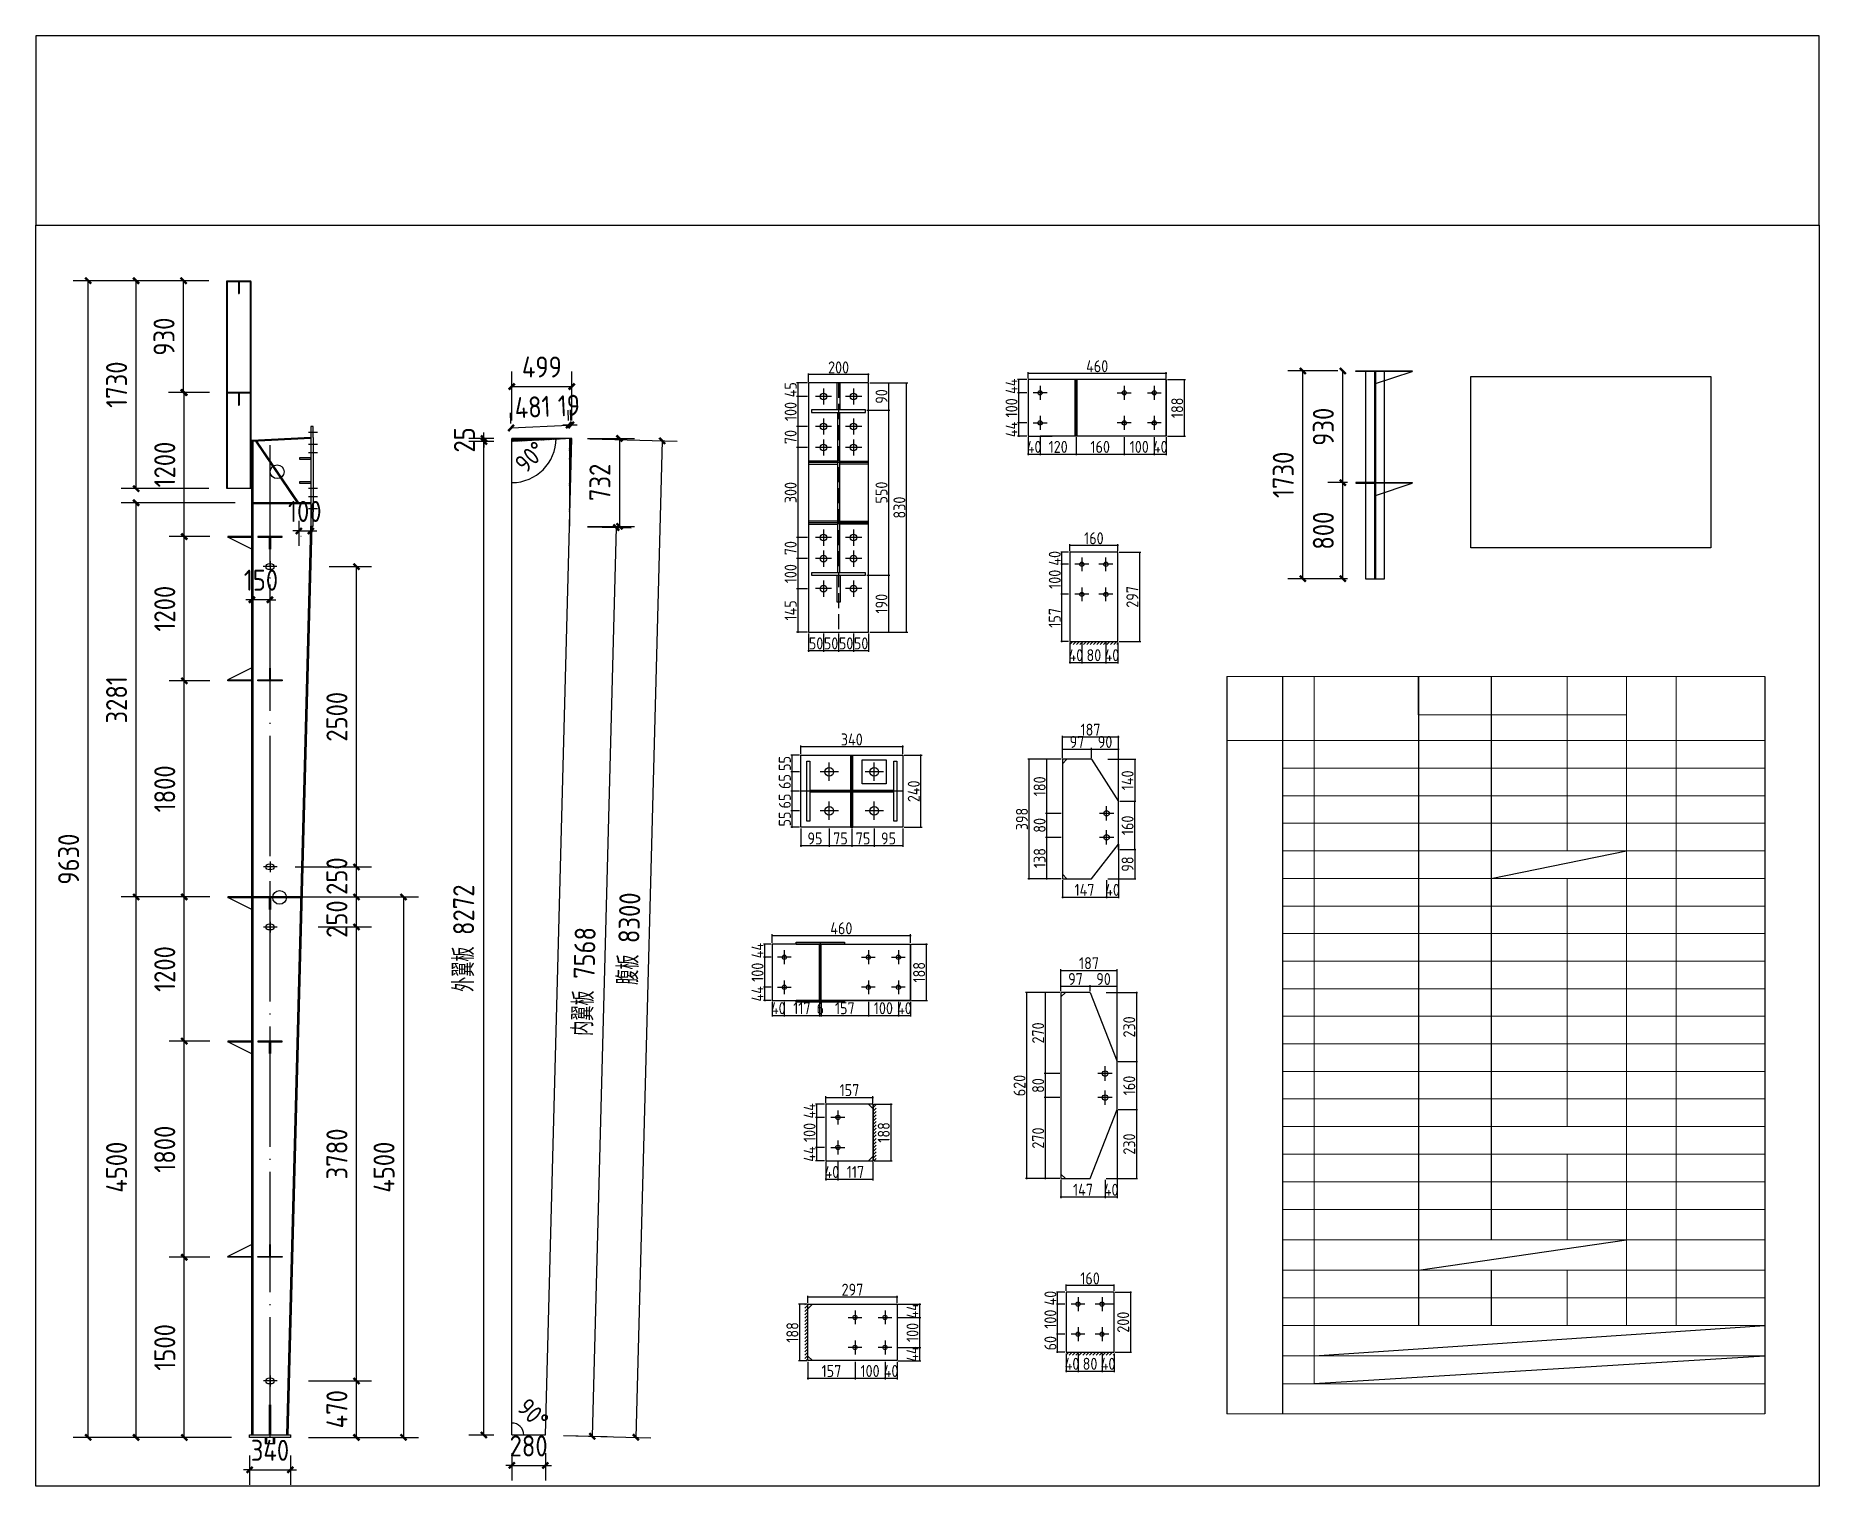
# Model space of a CAD drawing. Extents: x 102162 to 621267, y -39398 to 328893.
# Drawn here: x 295212 to 324912, y 296602 to 320757 of the extents above; entities that cross this region are included whole.
import ezdxf

# ---------------------------------------------------------------- set-up
doc = ezdxf.new("R2010")
doc.units = 0
doc.header["$LTSCALE"] = 1000
doc.header["$MEASUREMENT"] = 0
doc.linetypes.add('DASH', pattern=[0.35, 0.25, -0.1])
doc.linetypes.add('DOTE', pattern=[2.42, 2, -0.2, 0.02, -0.2])
doc.layers.add('DOTE', color=1, linetype='Continuous')
doc.layers.add('钢架', color=7, linetype='Continuous', lineweight=25)
doc.styles.get("Standard").update_dxf_attribs({"font": 'gbenor.shx', "bigfont": 'gbcbig.shx'})
doc.dimstyles.get("Standard").update_dxf_attribs({"dimscale": 100, "dimtxt": 3.5, "dimasz": 1, "dimexe": 2.5, "dimexo": 3, "dimgap": 1.5, "dimtad": 1, "dimdec": 0, "dimzin": 0, "dimdsep": 46, "dimtxsty": 'Standard', "dimblk": 'ARCHTICK', "dimcen": 0.09, "dimadec": 0, "dimazin": 0, "dimtfac": 1, "dimtdec": 0, "dimtix": 1, "dimtmove": 2, "dimatfit": 3, "dimfxl": 1, "dimtolj": 1, "dimtzin": 0, "dimarcsym": 0})

msp = doc.modelspace()

# ---------------------------------------------------------------- blocks, each defined once
blk = doc.blocks.new('_ArchTick')
at = {"color": 0, "linetype": 'ByBlock', "const_width": 0.4}
blk.add_lwpolyline([(-0.5, -0.5), (0.5, 0.5)], dxfattribs=at)
blk = doc.blocks.new('*D5344')
at = {"color": 3, "lineweight": -2}
for p, q in [((298113, 300416), (297436, 300416)), ((297686, 297416), (297686, 300416)), ((298473, 297416), (297436, 297416))]:
    blk.add_line(p, q, dxfattribs=at)
at = {"layer": 'Defpoints', "color": 0}
for p in [(297686, 300416), (298413, 300416), (298773, 297416)]:
    blk.add_point(p, dxfattribs=at)
at = {"color": 3, "lineweight": -2, "xscale": 100, "yscale": 100, "zscale": 100}
for p, rotation in [((297686, 300416), 90), ((297686, 297416), 270)]:
    blk.add_blockref('_ArchTick', p, dxfattribs=dict(at, rotation=rotation))
at = {"color": 0, "insert": (297361, 298916), "char_height": 350, "attachment_point": 5, "rotation": 90}
blk.add_mtext('\\A1;1500', dxfattribs=at)
blk = doc.blocks.new('*D5345')
at = {"color": 3, "lineweight": -2}
for p, q in [((298113, 304016), (297436, 304016)), ((297686, 300416), (297686, 304016)), ((298113, 300416), (297436, 300416))]:
    blk.add_line(p, q, dxfattribs=at)
at = {"layer": 'Defpoints', "color": 0}
for p in [(297686, 304016), (298413, 304016), (298413, 300416)]:
    blk.add_point(p, dxfattribs=at)
at = {"color": 3, "lineweight": -2, "xscale": 100, "yscale": 100, "zscale": 100}
for p, rotation in [((297686, 304016), 90), ((297686, 300416), 270)]:
    blk.add_blockref('_ArchTick', p, dxfattribs=dict(at, rotation=rotation))
at = {"color": 0, "insert": (297361, 302216), "char_height": 350, "attachment_point": 5, "rotation": 90}
blk.add_mtext('\\A1;1800', dxfattribs=at)
blk = doc.blocks.new('*D5346')
at = {"color": 3, "lineweight": -2}
for p, q in [((298113, 306416), (297436, 306416)), ((297686, 304016), (297686, 306416)), ((298113, 304016), (297436, 304016))]:
    blk.add_line(p, q, dxfattribs=at)
at = {"layer": 'Defpoints', "color": 0}
for p in [(297686, 306416), (298413, 306416), (298413, 304016)]:
    blk.add_point(p, dxfattribs=at)
at = {"color": 3, "lineweight": -2, "xscale": 100, "yscale": 100, "zscale": 100}
for p, rotation in [((297686, 306416), 90), ((297686, 304016), 270)]:
    blk.add_blockref('_ArchTick', p, dxfattribs=dict(at, rotation=rotation))
at = {"color": 0, "insert": (297361, 305216), "char_height": 350, "attachment_point": 5, "rotation": 90}
blk.add_mtext('\\A1;1200', dxfattribs=at)
blk = doc.blocks.new('*D5347')
at = {"color": 3, "lineweight": -2}
for p, q in [((298113, 310016), (297436, 310016)), ((297686, 306416), (297686, 310016)), ((298113, 306416), (297436, 306416))]:
    blk.add_line(p, q, dxfattribs=at)
at = {"layer": 'Defpoints', "color": 0}
for p in [(297686, 310016), (298413, 310016), (298413, 306416)]:
    blk.add_point(p, dxfattribs=at)
at = {"color": 3, "lineweight": -2, "xscale": 100, "yscale": 100, "zscale": 100}
for p, rotation in [((297686, 310016), 90), ((297686, 306416), 270)]:
    blk.add_blockref('_ArchTick', p, dxfattribs=dict(at, rotation=rotation))
at = {"color": 0, "insert": (297361, 308216), "char_height": 350, "attachment_point": 5, "rotation": 90}
blk.add_mtext('\\A1;1800', dxfattribs=at)
blk = doc.blocks.new('*D5348')
at = {"color": 3, "lineweight": -2}
for p, q in [((298113, 312416), (297436, 312416)), ((297686, 310016), (297686, 312416)), ((298113, 310016), (297436, 310016))]:
    blk.add_line(p, q, dxfattribs=at)
at = {"layer": 'Defpoints', "color": 0}
for p in [(297686, 312416), (298413, 312416), (298413, 310016)]:
    blk.add_point(p, dxfattribs=at)
at = {"color": 3, "lineweight": -2, "xscale": 100, "yscale": 100, "zscale": 100}
for p, rotation in [((297686, 312416), 90), ((297686, 310016), 270)]:
    blk.add_blockref('_ArchTick', p, dxfattribs=dict(at, rotation=rotation))
at = {"color": 0, "insert": (297361, 311216), "char_height": 350, "attachment_point": 5, "rotation": 90}
blk.add_mtext('\\A1;1200', dxfattribs=at)
blk = doc.blocks.new('*D5349')
at = {"color": 3, "lineweight": -2}
for p, q in [((298105, 314816), (297436, 314816)), ((297686, 312416), (297686, 314816)), ((298113, 312416), (297436, 312416))]:
    blk.add_line(p, q, dxfattribs=at)
at = {"layer": 'Defpoints', "color": 0}
for p in [(297686, 314816), (298405, 314816), (298413, 312416)]:
    blk.add_point(p, dxfattribs=at)
at = {"color": 3, "lineweight": -2, "xscale": 100, "yscale": 100, "zscale": 100}
for p, rotation in [((297686, 314816), 90), ((297686, 312416), 270)]:
    blk.add_blockref('_ArchTick', p, dxfattribs=dict(at, rotation=rotation))
at = {"color": 0, "insert": (297361, 313616), "char_height": 350, "attachment_point": 5, "rotation": 90}
blk.add_mtext('\\A1;1200', dxfattribs=at)
blk = doc.blocks.new('*D5350')
at = {"color": 3, "lineweight": -2}
for p, q in [((298093, 316676), (297424, 316676)), ((297674, 314816), (297674, 316676)), ((298105, 314816), (297424, 314816))]:
    blk.add_line(p, q, dxfattribs=at)
at = {"layer": 'Defpoints', "color": 0}
for p in [(297674, 316676), (298393, 316676), (298405, 314816)]:
    blk.add_point(p, dxfattribs=at)
at = {"color": 3, "lineweight": -2, "xscale": 100, "yscale": 100, "zscale": 100}
for p, rotation in [((297674, 316676), 90), ((297674, 314816), 270)]:
    blk.add_blockref('_ArchTick', p, dxfattribs=dict(at, rotation=rotation))
at = {"color": 0, "insert": (297349, 315746), "char_height": 350, "attachment_point": 5, "rotation": 90}
blk.add_mtext('\\A1;930', dxfattribs=at)
blk = doc.blocks.new('*D5228')
at = {"color": 3, "lineweight": -2}
for p, q in [((298113, 306416), (296634, 306416)), ((296884, 297416), (296884, 306416)), ((298473, 297416), (296634, 297416))]:
    blk.add_line(p, q, dxfattribs=at)
at = {"layer": 'Defpoints', "color": 0}
for p in [(296884, 306416), (298413, 306416), (298773, 297416)]:
    blk.add_point(p, dxfattribs=at)
at = {"color": 3, "lineweight": -2, "xscale": 100, "yscale": 100, "zscale": 100}
for p, rotation in [((296884, 306416), 90), ((296884, 297416), 270)]:
    blk.add_blockref('_ArchTick', p, dxfattribs=dict(at, rotation=rotation))
at = {"color": 0, "insert": (296559, 301916), "char_height": 350, "attachment_point": 5, "rotation": 90}
blk.add_mtext('\\A1;4500', dxfattribs=at)
blk = doc.blocks.new('*D5229')
at = {"color": 3, "lineweight": -2}
for p, q in [((298533, 312979), (296634, 312979)), ((296884, 306416), (296884, 312979)), ((298113, 306416), (296634, 306416))]:
    blk.add_line(p, q, dxfattribs=at)
at = {"layer": 'Defpoints', "color": 0}
for p in [(296884, 312979), (298833, 312979), (298413, 306416)]:
    blk.add_point(p, dxfattribs=at)
at = {"color": 3, "lineweight": -2, "xscale": 100, "yscale": 100, "zscale": 100}
for p, rotation in [((296884, 312979), 90), ((296884, 306416), 270)]:
    blk.add_blockref('_ArchTick', p, dxfattribs=dict(at, rotation=rotation))
at = {"color": 0, "insert": (296559, 309698), "char_height": 350, "attachment_point": 5, "rotation": 90}
blk.add_mtext('\\A1;3281', dxfattribs=at)
blk = doc.blocks.new('*D5230')
at = {"color": 3, "lineweight": -2}
for p, q in [((298093, 316676), (296634, 316676)), ((296884, 313216), (296884, 316676)), ((298093, 313216), (296634, 313216))]:
    blk.add_line(p, q, dxfattribs=at)
at = {"layer": 'Defpoints', "color": 0}
for p in [(296884, 316676), (298393, 316676), (298393, 313216)]:
    blk.add_point(p, dxfattribs=at)
at = {"color": 3, "lineweight": -2, "xscale": 100, "yscale": 100, "zscale": 100}
for p, rotation in [((296884, 316676), 90), ((296884, 313216), 270)]:
    blk.add_blockref('_ArchTick', p, dxfattribs=dict(at, rotation=rotation))
at = {"color": 0, "insert": (296559, 314946), "char_height": 350, "attachment_point": 5, "rotation": 90}
blk.add_mtext('\\A1;1730', dxfattribs=at)
blk = doc.blocks.new('*D5231')
at = {"color": 3, "lineweight": -2}
for p, q in [((298093, 316676), (295836, 316676)), ((296086, 297416), (296086, 316676)), ((298473, 297416), (295836, 297416))]:
    blk.add_line(p, q, dxfattribs=at)
at = {"layer": 'Defpoints', "color": 0}
for p in [(296086, 316676), (298393, 316676), (298773, 297416)]:
    blk.add_point(p, dxfattribs=at)
at = {"color": 3, "lineweight": -2, "xscale": 100, "yscale": 100, "zscale": 100}
for p, rotation in [((296086, 316676), 90), ((296086, 297416), 270)]:
    blk.add_blockref('_ArchTick', p, dxfattribs=dict(at, rotation=rotation))
at = {"color": 0, "insert": (295761, 307046), "char_height": 350, "attachment_point": 5, "rotation": 90}
blk.add_mtext('\\A1;9630', dxfattribs=at)
blk = doc.blocks.new('*D5351')
at = {"color": 3, "lineweight": -2}
for p, q in [((298773, 297116), (298773, 296626)), ((299453, 297116), (299453, 296626)), ((298773, 296876), (298673, 296876)), ((298773, 296876), (299453, 296876)), ((299453, 296876), (299553, 296876))]:
    blk.add_line(p, q, dxfattribs=at)
at = {"layer": 'Defpoints', "color": 0}
for p in [(298773, 297416), (299453, 297416), (299453, 296876)]:
    blk.add_point(p, dxfattribs=at)
at = {"color": 3, "lineweight": -2, "xscale": 100, "yscale": 100, "zscale": 100}
blk.add_blockref('_ArchTick', (298773, 296876), dxfattribs=at)
at = {"color": 3, "lineweight": -2, "xscale": 100, "yscale": 100, "zscale": 100, "rotation": 180}
blk.add_blockref('_ArchTick', (299453, 296876), dxfattribs=at)
at = {"color": 0, "insert": (299113, 297201), "char_height": 350, "attachment_point": 5}
blk.add_mtext('\\A1;340', dxfattribs=at)
blk = doc.blocks.new('*D5352')
at = {"color": 3, "lineweight": -2}
for p, q in [((304439, 314043), (305894, 314005)), ((305644, 314011), (305206, 297417)), ((304000, 297448), (305456, 297410))]:
    blk.add_line(p, q, dxfattribs=at)
at = {"layer": 'Defpoints', "color": 0}
for p in [(304139, 314051), (303700, 297456), (305206, 297417)]:
    blk.add_point(p, dxfattribs=at)
at = {"color": 3, "lineweight": -2, "xscale": 100, "yscale": 100, "zscale": 100}
for p, rotation in [((305644, 314011), 88.4856732577421), ((305206, 297417), 268.4856732577421)]:
    blk.add_blockref('_ArchTick', p, dxfattribs=dict(at, rotation=rotation))
at = {"color": 0, "insert": (305089, 305723), "char_height": 350, "attachment_point": 5, "rotation": 88.4857}
blk.add_mtext('\\A1;腹板 8300', dxfattribs=at)
blk = doc.blocks.new('*D5353')
at = {"color": 3, "lineweight": -2}
for p, q in [((302840, 314001), (302426, 314001)), ((302676, 297456), (302676, 314001)), ((302840, 297456), (302426, 297456))]:
    blk.add_line(p, q, dxfattribs=at)
at = {"layer": 'Defpoints', "color": 0}
for p in [(302676, 314001), (303140, 314001), (303140, 297456)]:
    blk.add_point(p, dxfattribs=at)
at = {"color": 3, "lineweight": -2, "xscale": 100, "yscale": 100, "zscale": 100}
for p, rotation in [((302676, 314001), 90), ((302676, 297456), 270)]:
    blk.add_blockref('_ArchTick', p, dxfattribs=dict(at, rotation=rotation))
at = {"color": 0, "insert": (302339, 305729), "char_height": 350, "attachment_point": 5, "rotation": 90}
blk.add_mtext('\\A1;外翼板 8272', dxfattribs=at)
blk = doc.blocks.new('*D5354')
at = {"color": 3, "lineweight": -2}
for p, q in [((302840, 314051), (302426, 314051)), ((302840, 314001), (302426, 314001)), ((302676, 314051), (302676, 314151)), ((302676, 314001), (302676, 314051)), ((302676, 314001), (302676, 313901))]:
    blk.add_line(p, q, dxfattribs=at)
at = {"layer": 'Defpoints', "color": 0}
for p in [(302676, 314051), (303140, 314051), (303140, 314001)]:
    blk.add_point(p, dxfattribs=at)
at = {"color": 3, "lineweight": -2, "xscale": 100, "yscale": 100, "zscale": 100}
for p, rotation in [((302676, 314051), 270), ((302676, 314001), 90)]:
    blk.add_blockref('_ArchTick', p, dxfattribs=dict(at, rotation=rotation))
at = {"color": 0, "insert": (302351, 314026), "char_height": 350, "attachment_point": 5, "rotation": 90}
blk.add_mtext('\\A1;25', dxfattribs=at)
blk = doc.blocks.new('*D5355')
at = {"color": 3, "lineweight": -2}
for p, q in [((304400, 314051), (305182, 314051)), ((304932, 314051), (304932, 312587)), ((304400, 312587), (305182, 312587))]:
    blk.add_line(p, q, dxfattribs=at)
at = {"layer": 'Defpoints', "color": 0}
for p in [(304100, 314051), (304100, 312587), (304932, 312587)]:
    blk.add_point(p, dxfattribs=at)
at = {"color": 3, "lineweight": -2, "xscale": 100, "yscale": 100, "zscale": 100}
for p, rotation in [((304932, 314051), 90), ((304932, 312587), 270)]:
    blk.add_blockref('_ArchTick', p, dxfattribs=dict(at, rotation=rotation))
at = {"color": 0, "insert": (304607, 313319), "char_height": 350, "attachment_point": 5, "rotation": 90}
blk.add_mtext('\\A1;732', dxfattribs=at)
blk = doc.blocks.new('*D5232')
at = {"color": 3, "lineweight": -2}
for p, q in [((304400, 312579), (305127, 312560)), ((304878, 312567), (304478, 297436)), ((304000, 297448), (304727, 297429))]:
    blk.add_line(p, q, dxfattribs=at)
at = {"layer": 'Defpoints', "color": 0}
for p in [(304100, 312587), (303700, 297456), (304478, 297436)]:
    blk.add_point(p, dxfattribs=at)
at = {"color": 3, "lineweight": -2, "xscale": 100, "yscale": 100, "zscale": 100}
for p, rotation in [((304878, 312567), 88.4856732577417), ((304478, 297436), 268.4856732577417)]:
    blk.add_blockref('_ArchTick', p, dxfattribs=dict(at, rotation=rotation))
at = {"color": 0, "insert": (304341, 305010), "char_height": 350, "attachment_point": 5, "rotation": 88.4857}
blk.add_mtext('\\A1;内翼板 7568', dxfattribs=at)
blk = doc.blocks.new('*D5356')
at = {"color": 3, "lineweight": -2}
for p, q in [((303140, 297156), (303140, 296699)), ((303700, 297156), (303700, 296699)), ((303140, 296949), (303040, 296949)), ((303140, 296949), (303700, 296949)), ((303700, 296949), (303800, 296949))]:
    blk.add_line(p, q, dxfattribs=at)
at = {"layer": 'Defpoints', "color": 0}
for p in [(303140, 297456), (303700, 297456), (303700, 296949)]:
    blk.add_point(p, dxfattribs=at)
at = {"color": 3, "lineweight": -2, "xscale": 100, "yscale": 100, "zscale": 100}
blk.add_blockref('_ArchTick', (303140, 296949), dxfattribs=at)
at = {"color": 3, "lineweight": -2, "xscale": 100, "yscale": 100, "zscale": 100, "rotation": 180}
blk.add_blockref('_ArchTick', (303700, 296949), dxfattribs=at)
at = {"color": 0, "insert": (303420, 297274), "char_height": 350, "attachment_point": 5}
blk.add_mtext('\\A1;280', dxfattribs=at)
blk = doc.blocks.new('*D5357')
at = {"color": 3, "lineweight": -2}
for p, q in [((303140, 314351), (303140, 315165)), ((304139, 314351), (304139, 315165)), ((303140, 314915), (304139, 314915))]:
    blk.add_line(p, q, dxfattribs=at)
at = {"layer": 'Defpoints', "color": 0}
for p in [(304139, 314915), (303140, 314051), (304139, 314051)]:
    blk.add_point(p, dxfattribs=at)
at = {"color": 3, "lineweight": -2, "xscale": 100, "yscale": 100, "zscale": 100, "rotation": 180}
blk.add_blockref('_ArchTick', (303140, 314915), dxfattribs=at)
at = {"color": 3, "lineweight": -2, "xscale": 100, "yscale": 100, "zscale": 100}
blk.add_blockref('_ArchTick', (304139, 314915), dxfattribs=at)
at = {"color": 0, "insert": (303640, 315240), "char_height": 350, "attachment_point": 5}
blk.add_mtext('\\A1;499', dxfattribs=at)
blk = doc.blocks.new('*D5358')
at = {"color": 0, "lineweight": -2}
blk.add_arc((303140, 314051), 736, 270, 360, dxfattribs=at)
at = {"layer": 'Defpoints', "color": 0}
for p in [(303140, 314051), (303140, 314001), (304139, 314051), (303508, 313414), (303140, 297456)]:
    blk.add_point(p, dxfattribs=at)
at = {"color": 0, "lineweight": -2, "xscale": 20, "yscale": 20, "zscale": 20}
for p, rotation in [((303877, 314051), 89.99999999999993), ((303140, 313315), 180.0000000000001)]:
    blk.add_blockref('_ArchTick', p, dxfattribs=dict(at, rotation=rotation))
at = {"color": 0, "insert": (303449, 313743), "char_height": 300, "attachment_point": 5, "rotation": 45}
blk.add_mtext('\\A1;90°', dxfattribs=at)
blk = doc.blocks.new('*D5359')
at = {"color": 0, "lineweight": -2}
blk.add_arc((303140, 297456), 200, 360, 90, dxfattribs=at)
at = {"layer": 'Defpoints', "color": 0}
for p in [(303140, 314001), (303140, 297456), (303140, 297456), (303313, 297556), (303700, 297456)]:
    blk.add_point(p, dxfattribs=at)
at = {"color": 0, "lineweight": -2, "xscale": 20, "yscale": 20, "zscale": 20}
for p, rotation in [((303140, 297656), 180.0000000000001), ((303340, 297456), 269.999999999998)]:
    blk.add_blockref('_ArchTick', p, dxfattribs=dict(at, rotation=rotation))
at = {"color": 0, "insert": (303494, 297810), "char_height": 300, "attachment_point": 5, "rotation": 315}
blk.add_mtext('\\A1;90°', dxfattribs=at)
blk = doc.blocks.new('*D5233')
at = {"color": 3, "lineweight": -2}
for p, q in [((299753, 298356), (300803, 298356)), ((300553, 297416), (300553, 298356)), ((299753, 297416), (300803, 297416))]:
    blk.add_line(p, q, dxfattribs=at)
at = {"layer": 'Defpoints', "color": 0}
for p in [(299453, 298356), (300553, 298356), (299453, 297416)]:
    blk.add_point(p, dxfattribs=at)
at = {"color": 3, "lineweight": -2, "xscale": 100, "yscale": 100, "zscale": 100}
for p, rotation in [((300553, 298356), 90), ((300553, 297416), 270)]:
    blk.add_blockref('_ArchTick', p, dxfattribs=dict(at, rotation=rotation))
at = {"color": 0, "insert": (300228, 297886), "char_height": 350, "attachment_point": 5, "rotation": 90}
blk.add_mtext('\\A1;470', dxfattribs=at)
blk = doc.blocks.new('*D5234')
at = {"color": 3, "lineweight": -2}
for p, q in [((299917, 305916), (300803, 305916)), ((300553, 298356), (300553, 305916)), ((299753, 298356), (300803, 298356))]:
    blk.add_line(p, q, dxfattribs=at)
at = {"layer": 'Defpoints', "color": 0}
for p in [(299617, 305916), (300553, 305916), (299453, 298356)]:
    blk.add_point(p, dxfattribs=at)
at = {"color": 3, "lineweight": -2, "xscale": 100, "yscale": 100, "zscale": 100}
for p, rotation in [((300553, 305916), 90), ((300553, 298356), 270)]:
    blk.add_blockref('_ArchTick', p, dxfattribs=dict(at, rotation=rotation))
at = {"color": 0, "insert": (300228, 302136), "char_height": 350, "attachment_point": 5, "rotation": 90}
blk.add_mtext('\\A1;3780', dxfattribs=at)
blk = doc.blocks.new('*D5235')
at = {"color": 3, "lineweight": -2}
for p, q in [((299930, 306416), (300803, 306416)), ((300553, 305916), (300553, 306416)), ((299917, 305916), (300803, 305916))]:
    blk.add_line(p, q, dxfattribs=at)
at = {"layer": 'Defpoints', "color": 0}
for p in [(299630, 306416), (300553, 306416), (299617, 305916)]:
    blk.add_point(p, dxfattribs=at)
at = {"color": 3, "lineweight": -2, "xscale": 100, "yscale": 100, "zscale": 100}
for p, rotation in [((300553, 306416), 90), ((300553, 305916), 270)]:
    blk.add_blockref('_ArchTick', p, dxfattribs=dict(at, rotation=rotation))
at = {"color": 0, "insert": (300228, 306047), "char_height": 350, "attachment_point": 5, "rotation": 90}
blk.add_mtext('\\A1;250', dxfattribs=at)
blk = doc.blocks.new('*D5236')
at = {"color": 3, "lineweight": -2}
for p, q in [((300096, 311916), (300803, 311916)), ((300553, 306916), (300553, 311916)), ((299876, 306916), (300803, 306916))]:
    blk.add_line(p, q, dxfattribs=at)
at = {"layer": 'Defpoints', "color": 0}
for p in [(299796, 311916), (300553, 311916), (299576, 306916)]:
    blk.add_point(p, dxfattribs=at)
at = {"color": 3, "lineweight": -2, "xscale": 100, "yscale": 100, "zscale": 100}
for p, rotation in [((300553, 311916), 90), ((300553, 306916), 270)]:
    blk.add_blockref('_ArchTick', p, dxfattribs=dict(at, rotation=rotation))
at = {"color": 0, "insert": (300228, 309416), "char_height": 350, "attachment_point": 5, "rotation": 90}
blk.add_mtext('\\A1;2500', dxfattribs=at)
blk = doc.blocks.new('*D5270')
at = {"color": 0, "lineweight": -2}
for p, q in [((308081, 310804), (308081, 310498)), ((308331, 310804), (308331, 310498)), ((308071, 310518), (308341, 310518))]:
    blk.add_line(p, q, dxfattribs=at)
at = {"layer": 'Defpoints', "color": 0}
for p in [(308081, 310824), (308331, 310824), (308331, 310518)]:
    blk.add_point(p, dxfattribs=at)
at = {"color": 0, "lineweight": -2, "xscale": 10, "yscale": 10, "zscale": 10, "rotation": 180}
blk.add_blockref('_ArchTick', (308081, 310518), dxfattribs=at)
at = {"color": 0, "lineweight": -2, "xscale": 10, "yscale": 10, "zscale": 10}
blk.add_blockref('_ArchTick', (308331, 310518), dxfattribs=at)
at = {"color": 0, "insert": (308206, 310638), "char_height": 200, "attachment_point": 5}
blk.add_mtext('\\A1;50', dxfattribs=at)
blk = doc.blocks.new('*D5271')
at = {"color": 0, "lineweight": -2}
for p, q in [((308331, 310804), (308331, 310498)), ((308581, 310804), (308581, 310498)), ((308321, 310518), (308591, 310518))]:
    blk.add_line(p, q, dxfattribs=at)
at = {"layer": 'Defpoints', "color": 0}
for p in [(308331, 310824), (308581, 310824), (308581, 310518)]:
    blk.add_point(p, dxfattribs=at)
at = {"color": 0, "lineweight": -2, "xscale": 10, "yscale": 10, "zscale": 10, "rotation": 180}
blk.add_blockref('_ArchTick', (308331, 310518), dxfattribs=at)
at = {"color": 0, "lineweight": -2, "xscale": 10, "yscale": 10, "zscale": 10}
blk.add_blockref('_ArchTick', (308581, 310518), dxfattribs=at)
at = {"color": 0, "insert": (308456, 310638), "char_height": 200, "attachment_point": 5}
blk.add_mtext('\\A1;50', dxfattribs=at)
blk = doc.blocks.new('*D5272')
at = {"color": 0, "lineweight": -2}
for p, q in [((308581, 310804), (308581, 310498)), ((308831, 310804), (308831, 310498)), ((308571, 310518), (308841, 310518))]:
    blk.add_line(p, q, dxfattribs=at)
at = {"layer": 'Defpoints', "color": 0}
for p in [(308581, 310824), (308831, 310824), (308831, 310518)]:
    blk.add_point(p, dxfattribs=at)
at = {"color": 0, "lineweight": -2, "xscale": 10, "yscale": 10, "zscale": 10, "rotation": 180}
blk.add_blockref('_ArchTick', (308581, 310518), dxfattribs=at)
at = {"color": 0, "lineweight": -2, "xscale": 10, "yscale": 10, "zscale": 10}
blk.add_blockref('_ArchTick', (308831, 310518), dxfattribs=at)
at = {"color": 0, "insert": (308706, 310638), "char_height": 200, "attachment_point": 5}
blk.add_mtext('\\A1;50', dxfattribs=at)
blk = doc.blocks.new('*D5273')
at = {"color": 0, "lineweight": -2}
for p, q in [((308831, 310804), (308831, 310498)), ((309081, 310804), (309081, 310498)), ((308821, 310518), (309091, 310518))]:
    blk.add_line(p, q, dxfattribs=at)
at = {"layer": 'Defpoints', "color": 0}
for p in [(308831, 310824), (309081, 310824), (309081, 310518)]:
    blk.add_point(p, dxfattribs=at)
at = {"color": 0, "lineweight": -2, "xscale": 10, "yscale": 10, "zscale": 10, "rotation": 180}
blk.add_blockref('_ArchTick', (308831, 310518), dxfattribs=at)
at = {"color": 0, "lineweight": -2, "xscale": 10, "yscale": 10, "zscale": 10}
blk.add_blockref('_ArchTick', (309081, 310518), dxfattribs=at)
at = {"color": 0, "insert": (308956, 310638), "char_height": 200, "attachment_point": 5}
blk.add_mtext('\\A1;50', dxfattribs=at)
blk = doc.blocks.new('*D5274')
at = {"color": 0, "lineweight": -2}
for p, q in [((308061, 314974), (307883, 314974)), ((307903, 314974), (307903, 314984)), ((307903, 314974), (307903, 314749)), ((308061, 314749), (307883, 314749)), ((307903, 314749), (307903, 314739))]:
    blk.add_line(p, q, dxfattribs=at)
at = {"layer": 'Defpoints', "color": 0}
for p in [(308081, 314974), (307903, 314749), (308081, 314749)]:
    blk.add_point(p, dxfattribs=at)
at = {"color": 0, "lineweight": -2, "xscale": 10, "yscale": 10, "zscale": 10}
for p, rotation in [((307903, 314974), 270), ((307903, 314749), 90)]:
    blk.add_blockref('_ArchTick', p, dxfattribs=dict(at, rotation=rotation))
at = {"color": 0, "insert": (307783, 314862), "char_height": 200, "attachment_point": 5, "rotation": 90}
blk.add_mtext('\\A1;45', dxfattribs=at)
blk = doc.blocks.new('*D5215')
at = {"color": 0, "lineweight": -2}
for p, q in [((308061, 314749), (307883, 314749)), ((307903, 314759), (307903, 314239)), ((308061, 314249), (307883, 314249))]:
    blk.add_line(p, q, dxfattribs=at)
at = {"layer": 'Defpoints', "color": 0}
for p in [(308081, 314749), (307903, 314249), (308081, 314249)]:
    blk.add_point(p, dxfattribs=at)
at = {"color": 0, "lineweight": -2, "xscale": 10, "yscale": 10, "zscale": 10}
for p, rotation in [((307903, 314749), 90), ((307903, 314249), 270)]:
    blk.add_blockref('_ArchTick', p, dxfattribs=dict(at, rotation=rotation))
at = {"color": 0, "insert": (307783, 314499), "char_height": 200, "attachment_point": 5, "rotation": 90}
blk.add_mtext('\\A1;100', dxfattribs=at)
blk = doc.blocks.new('*D5216')
at = {"color": 0, "lineweight": -2}
for p, q in [((308061, 314249), (307883, 314249)), ((307903, 314259), (307903, 313889)), ((308061, 313899), (307883, 313899))]:
    blk.add_line(p, q, dxfattribs=at)
at = {"layer": 'Defpoints', "color": 0}
for p in [(308081, 314249), (307903, 313899), (308081, 313899)]:
    blk.add_point(p, dxfattribs=at)
at = {"color": 0, "lineweight": -2, "xscale": 10, "yscale": 10, "zscale": 10}
for p, rotation in [((307903, 314249), 90), ((307903, 313899), 270)]:
    blk.add_blockref('_ArchTick', p, dxfattribs=dict(at, rotation=rotation))
at = {"color": 0, "insert": (307783, 314074), "char_height": 200, "attachment_point": 5, "rotation": 90}
blk.add_mtext('\\A1;70', dxfattribs=at)
blk = doc.blocks.new('*D5217')
at = {"color": 0, "lineweight": -2}
for p, q in [((308061, 313899), (307883, 313899)), ((307903, 313909), (307903, 312389)), ((308061, 312399), (307883, 312399))]:
    blk.add_line(p, q, dxfattribs=at)
at = {"layer": 'Defpoints', "color": 0}
for p in [(308081, 313899), (307903, 312399), (308081, 312399)]:
    blk.add_point(p, dxfattribs=at)
at = {"color": 0, "lineweight": -2, "xscale": 10, "yscale": 10, "zscale": 10}
for p, rotation in [((307903, 313899), 90), ((307903, 312399), 270)]:
    blk.add_blockref('_ArchTick', p, dxfattribs=dict(at, rotation=rotation))
at = {"color": 0, "insert": (307783, 313149), "char_height": 200, "attachment_point": 5, "rotation": 90}
blk.add_mtext('\\A1;300', dxfattribs=at)
blk = doc.blocks.new('*D5218')
at = {"color": 0, "lineweight": -2}
for p, q in [((308061, 312399), (307883, 312399)), ((307903, 312409), (307903, 312039)), ((308061, 312049), (307883, 312049))]:
    blk.add_line(p, q, dxfattribs=at)
at = {"layer": 'Defpoints', "color": 0}
for p in [(308081, 312399), (307903, 312049), (308081, 312049)]:
    blk.add_point(p, dxfattribs=at)
at = {"color": 0, "lineweight": -2, "xscale": 10, "yscale": 10, "zscale": 10}
for p, rotation in [((307903, 312399), 90), ((307903, 312049), 270)]:
    blk.add_blockref('_ArchTick', p, dxfattribs=dict(at, rotation=rotation))
at = {"color": 0, "insert": (307783, 312224), "char_height": 200, "attachment_point": 5, "rotation": 90}
blk.add_mtext('\\A1;70', dxfattribs=at)
blk = doc.blocks.new('*D5219')
at = {"color": 0, "lineweight": -2}
for p, q in [((308061, 312049), (307883, 312049)), ((307903, 312059), (307903, 311539)), ((308061, 311549), (307883, 311549))]:
    blk.add_line(p, q, dxfattribs=at)
at = {"layer": 'Defpoints', "color": 0}
for p in [(308081, 312049), (307903, 311549), (308081, 311549)]:
    blk.add_point(p, dxfattribs=at)
at = {"color": 0, "lineweight": -2, "xscale": 10, "yscale": 10, "zscale": 10}
for p, rotation in [((307903, 312049), 90), ((307903, 311549), 270)]:
    blk.add_blockref('_ArchTick', p, dxfattribs=dict(at, rotation=rotation))
at = {"color": 0, "insert": (307783, 311799), "char_height": 200, "attachment_point": 5, "rotation": 90}
blk.add_mtext('\\A1;100', dxfattribs=at)
blk = doc.blocks.new('*D5220')
at = {"color": 0, "lineweight": -2}
for p, q in [((307903, 311559), (307903, 310814)), ((308061, 311549), (307883, 311549)), ((308061, 310824), (307883, 310824))]:
    blk.add_line(p, q, dxfattribs=at)
at = {"layer": 'Defpoints', "color": 0}
for p in [(308081, 311549), (307903, 310824), (308081, 310824)]:
    blk.add_point(p, dxfattribs=at)
at = {"color": 0, "lineweight": -2, "xscale": 10, "yscale": 10, "zscale": 10}
for p, rotation in [((307903, 311549), 90), ((307903, 310824), 270)]:
    blk.add_blockref('_ArchTick', p, dxfattribs=dict(at, rotation=rotation))
at = {"color": 0, "insert": (307783, 311187), "char_height": 200, "attachment_point": 5, "rotation": 90}
blk.add_mtext('\\A1;145', dxfattribs=at)
blk = doc.blocks.new('*D5221')
at = {"color": 0, "lineweight": -2}
for p, q in [((309051, 311774), (309436, 311774)), ((309416, 310814), (309416, 311784)), ((309101, 310824), (309436, 310824))]:
    blk.add_line(p, q, dxfattribs=at)
at = {"layer": 'Defpoints', "color": 0}
for p in [(309031, 311774), (309416, 311774), (309081, 310824)]:
    blk.add_point(p, dxfattribs=at)
at = {"color": 0, "lineweight": -2, "xscale": 10, "yscale": 10, "zscale": 10}
for p, rotation in [((309416, 311774), 90), ((309416, 310824), 270)]:
    blk.add_blockref('_ArchTick', p, dxfattribs=dict(at, rotation=rotation))
at = {"color": 0, "insert": (309296, 311299), "char_height": 200, "attachment_point": 5, "rotation": 90}
blk.add_mtext('\\A1;190', dxfattribs=at)
blk = doc.blocks.new('*D5275')
at = {"color": 0, "lineweight": -2}
for p, q in [((309051, 314524), (309436, 314524)), ((309416, 311764), (309416, 314534)), ((309051, 311774), (309436, 311774))]:
    blk.add_line(p, q, dxfattribs=at)
at = {"layer": 'Defpoints', "color": 0}
for p in [(309031, 314524), (309416, 314524), (309031, 311774)]:
    blk.add_point(p, dxfattribs=at)
at = {"color": 0, "lineweight": -2, "xscale": 10, "yscale": 10, "zscale": 10}
for p, rotation in [((309416, 314524), 90), ((309416, 311774), 270)]:
    blk.add_blockref('_ArchTick', p, dxfattribs=dict(at, rotation=rotation))
at = {"color": 0, "insert": (309296, 313149), "char_height": 200, "attachment_point": 5, "rotation": 90}
blk.add_mtext('\\A1;550', dxfattribs=at)
blk = doc.blocks.new('*D5276')
at = {"color": 0, "lineweight": -2}
for p, q in [((309101, 314974), (309436, 314974)), ((309416, 314514), (309416, 314984)), ((309051, 314524), (309436, 314524))]:
    blk.add_line(p, q, dxfattribs=at)
at = {"layer": 'Defpoints', "color": 0}
for p in [(309081, 314974), (309416, 314974), (309031, 314524)]:
    blk.add_point(p, dxfattribs=at)
at = {"color": 0, "lineweight": -2, "xscale": 10, "yscale": 10, "zscale": 10}
for p, rotation in [((309416, 314974), 90), ((309416, 314524), 270)]:
    blk.add_blockref('_ArchTick', p, dxfattribs=dict(at, rotation=rotation))
at = {"color": 0, "insert": (309296, 314749), "char_height": 200, "attachment_point": 5, "rotation": 90}
blk.add_mtext('\\A1;90', dxfattribs=at)
blk = doc.blocks.new('*D5277')
at = {"color": 0, "lineweight": -2}
for p, q in [((309101, 314974), (309734, 314974)), ((309714, 310814), (309714, 314984)), ((309101, 310824), (309734, 310824))]:
    blk.add_line(p, q, dxfattribs=at)
at = {"layer": 'Defpoints', "color": 0}
for p in [(309081, 314974), (309714, 314974), (309081, 310824)]:
    blk.add_point(p, dxfattribs=at)
at = {"color": 0, "lineweight": -2, "xscale": 10, "yscale": 10, "zscale": 10}
for p, rotation in [((309714, 314974), 90), ((309714, 310824), 270)]:
    blk.add_blockref('_ArchTick', p, dxfattribs=dict(at, rotation=rotation))
at = {"color": 0, "insert": (309594, 312899), "char_height": 200, "attachment_point": 5, "rotation": 90}
blk.add_mtext('\\A1;830', dxfattribs=at)
blk = doc.blocks.new('*D5278')
at = {"color": 0, "lineweight": -2}
for p, q in [((308081, 314994), (308081, 315133)), ((309081, 314994), (309081, 315133)), ((309091, 315113), (308071, 315113))]:
    blk.add_line(p, q, dxfattribs=at)
at = {"layer": 'Defpoints', "color": 0}
for p in [(308081, 315113), (308081, 314974), (309081, 314974)]:
    blk.add_point(p, dxfattribs=at)
at = {"color": 0, "lineweight": -2, "xscale": 10, "yscale": 10, "zscale": 10, "rotation": 180}
blk.add_blockref('_ArchTick', (308081, 315113), dxfattribs=at)
at = {"color": 0, "lineweight": -2, "xscale": 10, "yscale": 10, "zscale": 10}
blk.add_blockref('_ArchTick', (309081, 315113), dxfattribs=at)
at = {"color": 0, "insert": (308581, 315233), "char_height": 200, "attachment_point": 5}
blk.add_mtext('\\A1;200', dxfattribs=at)
blk = doc.blocks.new('*D5279')
at = {"color": 0, "lineweight": -2}
for p, q in [((307951, 307555), (307951, 307250)), ((308426, 307555), (308426, 307250)), ((307941, 307270), (308436, 307270))]:
    blk.add_line(p, q, dxfattribs=at)
at = {"layer": 'Defpoints', "color": 0}
for p in [(307951, 307575), (308426, 307575), (308426, 307270)]:
    blk.add_point(p, dxfattribs=at)
at = {"color": 0, "lineweight": -2, "xscale": 10, "yscale": 10, "zscale": 10, "rotation": 180}
blk.add_blockref('_ArchTick', (307951, 307270), dxfattribs=at)
at = {"color": 0, "lineweight": -2, "xscale": 10, "yscale": 10, "zscale": 10}
blk.add_blockref('_ArchTick', (308426, 307270), dxfattribs=at)
at = {"color": 0, "insert": (308188, 307390), "char_height": 200, "attachment_point": 5}
blk.add_mtext('\\A1;95', dxfattribs=at)
blk = doc.blocks.new('*D5280')
at = {"color": 0, "lineweight": -2}
for p, q in [((308801, 307555), (308801, 307250)), ((309176, 307555), (309176, 307250)), ((308791, 307270), (309186, 307270))]:
    blk.add_line(p, q, dxfattribs=at)
at = {"layer": 'Defpoints', "color": 0}
for p in [(308801, 307575), (309176, 307575), (309176, 307270)]:
    blk.add_point(p, dxfattribs=at)
at = {"color": 0, "lineweight": -2, "xscale": 10, "yscale": 10, "zscale": 10, "rotation": 180}
blk.add_blockref('_ArchTick', (308801, 307270), dxfattribs=at)
at = {"color": 0, "lineweight": -2, "xscale": 10, "yscale": 10, "zscale": 10}
blk.add_blockref('_ArchTick', (309176, 307270), dxfattribs=at)
at = {"color": 0, "insert": (308988, 307390), "char_height": 200, "attachment_point": 5}
blk.add_mtext('\\A1;75', dxfattribs=at)
blk = doc.blocks.new('*D5281')
at = {"color": 0, "lineweight": -2}
for p, q in [((309176, 307555), (309176, 307250)), ((309651, 307555), (309651, 307250)), ((309166, 307270), (309661, 307270))]:
    blk.add_line(p, q, dxfattribs=at)
at = {"layer": 'Defpoints', "color": 0}
for p in [(309176, 307575), (309651, 307575), (309651, 307270)]:
    blk.add_point(p, dxfattribs=at)
at = {"color": 0, "lineweight": -2, "xscale": 10, "yscale": 10, "zscale": 10, "rotation": 180}
blk.add_blockref('_ArchTick', (309176, 307270), dxfattribs=at)
at = {"color": 0, "lineweight": -2, "xscale": 10, "yscale": 10, "zscale": 10}
blk.add_blockref('_ArchTick', (309651, 307270), dxfattribs=at)
at = {"color": 0, "insert": (309413, 307390), "char_height": 200, "attachment_point": 5}
blk.add_mtext('\\A1;95', dxfattribs=at)
blk = doc.blocks.new('*D5222')
at = {"color": 0, "lineweight": -2}
for p, q in [((307931, 307850), (307786, 307850)), ((307806, 307565), (307806, 307860)), ((307931, 307575), (307786, 307575))]:
    blk.add_line(p, q, dxfattribs=at)
at = {"layer": 'Defpoints', "color": 0}
for p in [(307806, 307850), (307951, 307850), (307951, 307575)]:
    blk.add_point(p, dxfattribs=at)
at = {"color": 0, "lineweight": -2, "xscale": 10, "yscale": 10, "zscale": 10}
for p, rotation in [((307806, 307850), 90), ((307806, 307575), 270)]:
    blk.add_blockref('_ArchTick', p, dxfattribs=dict(at, rotation=rotation))
at = {"color": 0, "insert": (307686, 307713), "char_height": 200, "attachment_point": 5, "rotation": 90}
blk.add_mtext('\\A1;55', dxfattribs=at)
blk = doc.blocks.new('*D5282')
at = {"color": 0, "lineweight": -2}
for p, q in [((307931, 308175), (307786, 308175)), ((307806, 307840), (307806, 308185)), ((307931, 307850), (307786, 307850))]:
    blk.add_line(p, q, dxfattribs=at)
at = {"layer": 'Defpoints', "color": 0}
for p in [(307806, 308175), (307951, 308175), (307951, 307850)]:
    blk.add_point(p, dxfattribs=at)
at = {"color": 0, "lineweight": -2, "xscale": 10, "yscale": 10, "zscale": 10}
for p, rotation in [((307806, 308175), 90), ((307806, 307850), 270)]:
    blk.add_blockref('_ArchTick', p, dxfattribs=dict(at, rotation=rotation))
at = {"color": 0, "insert": (307686, 308013), "char_height": 200, "attachment_point": 5, "rotation": 90}
blk.add_mtext('\\A1;65', dxfattribs=at)
blk = doc.blocks.new('*D5283')
at = {"color": 0, "lineweight": -2}
for p, q in [((307931, 308500), (307786, 308500)), ((307806, 308165), (307806, 308510)), ((307931, 308175), (307786, 308175))]:
    blk.add_line(p, q, dxfattribs=at)
at = {"layer": 'Defpoints', "color": 0}
for p in [(307806, 308500), (307951, 308500), (307951, 308175)]:
    blk.add_point(p, dxfattribs=at)
at = {"color": 0, "lineweight": -2, "xscale": 10, "yscale": 10, "zscale": 10}
for p, rotation in [((307806, 308500), 90), ((307806, 308175), 270)]:
    blk.add_blockref('_ArchTick', p, dxfattribs=dict(at, rotation=rotation))
at = {"color": 0, "insert": (307686, 308338), "char_height": 200, "attachment_point": 5, "rotation": 90}
blk.add_mtext('\\A1;65', dxfattribs=at)
blk = doc.blocks.new('*D5284')
at = {"color": 0, "lineweight": -2}
for p, q in [((307931, 308775), (307786, 308775)), ((307806, 308490), (307806, 308785)), ((307931, 308500), (307786, 308500))]:
    blk.add_line(p, q, dxfattribs=at)
at = {"layer": 'Defpoints', "color": 0}
for p in [(307806, 308775), (307951, 308775), (307951, 308500)]:
    blk.add_point(p, dxfattribs=at)
at = {"color": 0, "lineweight": -2, "xscale": 10, "yscale": 10, "zscale": 10}
for p, rotation in [((307806, 308775), 90), ((307806, 308500), 270)]:
    blk.add_blockref('_ArchTick', p, dxfattribs=dict(at, rotation=rotation))
at = {"color": 0, "insert": (307686, 308638), "char_height": 200, "attachment_point": 5, "rotation": 90}
blk.add_mtext('\\A1;55', dxfattribs=at)
blk = doc.blocks.new('*D5285')
at = {"color": 0, "lineweight": -2}
for p, q in [((309661, 308918), (307941, 308918)), ((307951, 308795), (307951, 308938)), ((309651, 308795), (309651, 308938))]:
    blk.add_line(p, q, dxfattribs=at)
at = {"layer": 'Defpoints', "color": 0}
for p in [(307951, 308918), (307951, 308775), (309651, 308775)]:
    blk.add_point(p, dxfattribs=at)
at = {"color": 0, "lineweight": -2, "xscale": 10, "yscale": 10, "zscale": 10, "rotation": 180}
blk.add_blockref('_ArchTick', (307951, 308918), dxfattribs=at)
at = {"color": 0, "lineweight": -2, "xscale": 10, "yscale": 10, "zscale": 10}
blk.add_blockref('_ArchTick', (309651, 308918), dxfattribs=at)
at = {"color": 0, "insert": (308801, 309038), "char_height": 200, "attachment_point": 5}
blk.add_mtext('\\A1;340', dxfattribs=at)
blk = doc.blocks.new('*D5286')
at = {"color": 0, "lineweight": -2}
for p, q in [((309671, 308775), (309973, 308775)), ((309953, 307565), (309953, 308785)), ((309671, 307575), (309973, 307575))]:
    blk.add_line(p, q, dxfattribs=at)
at = {"layer": 'Defpoints', "color": 0}
for p in [(309651, 308775), (309953, 308775), (309651, 307575)]:
    blk.add_point(p, dxfattribs=at)
at = {"color": 0, "lineweight": -2, "xscale": 10, "yscale": 10, "zscale": 10}
for p, rotation in [((309953, 308775), 90), ((309953, 307575), 270)]:
    blk.add_blockref('_ArchTick', p, dxfattribs=dict(at, rotation=rotation))
at = {"color": 0, "insert": (309833, 308175), "char_height": 200, "attachment_point": 5, "rotation": 90}
blk.add_mtext('\\A1;240', dxfattribs=at)
blk = doc.blocks.new('*D5223')
at = {"color": 0, "lineweight": -2}
for p, q in [((308426, 307555), (308426, 307250)), ((308801, 307555), (308801, 307250)), ((308416, 307270), (308811, 307270))]:
    blk.add_line(p, q, dxfattribs=at)
at = {"layer": 'Defpoints', "color": 0}
for p in [(308426, 307575), (308801, 307575), (308801, 307270)]:
    blk.add_point(p, dxfattribs=at)
at = {"color": 0, "lineweight": -2, "xscale": 10, "yscale": 10, "zscale": 10, "rotation": 180}
blk.add_blockref('_ArchTick', (308426, 307270), dxfattribs=at)
at = {"color": 0, "lineweight": -2, "xscale": 10, "yscale": 10, "zscale": 10}
blk.add_blockref('_ArchTick', (308801, 307270), dxfattribs=at)
at = {"color": 0, "insert": (308613, 307390), "char_height": 200, "attachment_point": 5}
blk.add_mtext('\\A1;75', dxfattribs=at)
blk = doc.blocks.new('*D5287')
at = {"color": 3, "lineweight": -2}
for p, q in [((299593, 312510), (299493, 312510)), ((299593, 312679), (299593, 312260)), ((299593, 312510), (299793, 312510)), ((299793, 312679), (299793, 312260)), ((299793, 312510), (299893, 312510))]:
    blk.add_line(p, q, dxfattribs=at)
at = {"layer": 'Defpoints', "color": 0}
for p in [(299593, 312979), (299793, 312979), (299793, 312510)]:
    blk.add_point(p, dxfattribs=at)
at = {"color": 3, "lineweight": -2, "xscale": 100, "yscale": 100, "zscale": 100}
blk.add_blockref('_ArchTick', (299593, 312510), dxfattribs=at)
at = {"color": 3, "lineweight": -2, "xscale": 100, "yscale": 100, "zscale": 100, "rotation": 180}
blk.add_blockref('_ArchTick', (299793, 312510), dxfattribs=at)
at = {"color": 0, "insert": (299693, 312835), "char_height": 350, "attachment_point": 5}
blk.add_mtext('\\A1;100', dxfattribs=at)
blk = doc.blocks.new('*D5288')
at = {"color": 3, "lineweight": -2}
for p, q in [((298813, 311616), (298813, 311115)), ((299113, 311616), (299113, 311115)), ((298813, 311365), (298713, 311365)), ((299113, 311365), (298813, 311365)), ((299113, 311365), (299213, 311365))]:
    blk.add_line(p, q, dxfattribs=at)
at = {"layer": 'Defpoints', "color": 0}
for p in [(298813, 311916), (299113, 311916), (298813, 311365)]:
    blk.add_point(p, dxfattribs=at)
at = {"color": 3, "lineweight": -2, "xscale": 100, "yscale": 100, "zscale": 100}
blk.add_blockref('_ArchTick', (298813, 311365), dxfattribs=at)
at = {"color": 3, "lineweight": -2, "xscale": 100, "yscale": 100, "zscale": 100, "rotation": 180}
blk.add_blockref('_ArchTick', (299113, 311365), dxfattribs=at)
at = {"color": 0, "insert": (298963, 311690), "char_height": 350, "attachment_point": 5}
blk.add_mtext('\\A1;150', dxfattribs=at)
blk = doc.blocks.new('*D5289')
at = {"color": 0, "lineweight": -2}
for p, q in [((311737, 314070), (311737, 313770)), ((311937, 314070), (311937, 313770)), ((311737, 313790), (311727, 313790)), ((311737, 313790), (311937, 313790)), ((311937, 313790), (311947, 313790))]:
    blk.add_line(p, q, dxfattribs=at)
at = {"layer": 'Defpoints', "color": 0}
for p in [(311737, 314090), (311937, 314090), (311937, 313790)]:
    blk.add_point(p, dxfattribs=at)
at = {"color": 0, "lineweight": -2, "xscale": 10, "yscale": 10, "zscale": 10}
blk.add_blockref('_ArchTick', (311737, 313790), dxfattribs=at)
at = {"color": 0, "lineweight": -2, "xscale": 10, "yscale": 10, "zscale": 10, "rotation": 180}
blk.add_blockref('_ArchTick', (311937, 313790), dxfattribs=at)
at = {"color": 0, "insert": (311837, 313910), "char_height": 200, "attachment_point": 5}
blk.add_mtext('\\A1;40', dxfattribs=at)
blk = doc.blocks.new('*D5290')
at = {"color": 0, "lineweight": -2}
for p, q in [((311937, 314070), (311937, 313770)), ((312537, 314070), (312537, 313770)), ((311927, 313790), (312547, 313790))]:
    blk.add_line(p, q, dxfattribs=at)
at = {"layer": 'Defpoints', "color": 0}
for p in [(311937, 314090), (312537, 314090), (312537, 313790)]:
    blk.add_point(p, dxfattribs=at)
at = {"color": 0, "lineweight": -2, "xscale": 10, "yscale": 10, "zscale": 10, "rotation": 180}
blk.add_blockref('_ArchTick', (311937, 313790), dxfattribs=at)
at = {"color": 0, "lineweight": -2, "xscale": 10, "yscale": 10, "zscale": 10}
blk.add_blockref('_ArchTick', (312537, 313790), dxfattribs=at)
at = {"color": 0, "insert": (312237, 313910), "char_height": 200, "attachment_point": 5}
blk.add_mtext('\\A1;120', dxfattribs=at)
blk = doc.blocks.new('*D5291')
at = {"color": 0, "lineweight": -2}
for p, q in [((312537, 314070), (312537, 313770)), ((313337, 314070), (313337, 313770)), ((312527, 313790), (313347, 313790))]:
    blk.add_line(p, q, dxfattribs=at)
at = {"layer": 'Defpoints', "color": 0}
for p in [(312537, 314090), (313337, 314090), (313337, 313790)]:
    blk.add_point(p, dxfattribs=at)
at = {"color": 0, "lineweight": -2, "xscale": 10, "yscale": 10, "zscale": 10, "rotation": 180}
blk.add_blockref('_ArchTick', (312537, 313790), dxfattribs=at)
at = {"color": 0, "lineweight": -2, "xscale": 10, "yscale": 10, "zscale": 10}
blk.add_blockref('_ArchTick', (313337, 313790), dxfattribs=at)
at = {"color": 0, "insert": (312937, 313910), "char_height": 200, "attachment_point": 5}
blk.add_mtext('\\A1;160', dxfattribs=at)
blk = doc.blocks.new('*D5292')
at = {"color": 0, "lineweight": -2}
for p, q in [((313337, 314070), (313337, 313770)), ((313837, 314070), (313837, 313770)), ((313327, 313790), (313847, 313790))]:
    blk.add_line(p, q, dxfattribs=at)
at = {"layer": 'Defpoints', "color": 0}
for p in [(313337, 314090), (313837, 314090), (313837, 313790)]:
    blk.add_point(p, dxfattribs=at)
at = {"color": 0, "lineweight": -2, "xscale": 10, "yscale": 10, "zscale": 10, "rotation": 180}
blk.add_blockref('_ArchTick', (313337, 313790), dxfattribs=at)
at = {"color": 0, "lineweight": -2, "xscale": 10, "yscale": 10, "zscale": 10}
blk.add_blockref('_ArchTick', (313837, 313790), dxfattribs=at)
at = {"color": 0, "insert": (313587, 313910), "char_height": 200, "attachment_point": 5}
blk.add_mtext('\\A1;100', dxfattribs=at)
blk = doc.blocks.new('*D5293')
at = {"color": 0, "lineweight": -2}
for p, q in [((313837, 314070), (313837, 313770)), ((314037, 314070), (314037, 313770)), ((313837, 313790), (313827, 313790)), ((313837, 313790), (314037, 313790)), ((314037, 313790), (314047, 313790))]:
    blk.add_line(p, q, dxfattribs=at)
at = {"layer": 'Defpoints', "color": 0}
for p in [(313837, 314090), (314037, 314090), (314037, 313790)]:
    blk.add_point(p, dxfattribs=at)
at = {"color": 0, "lineweight": -2, "xscale": 10, "yscale": 10, "zscale": 10}
blk.add_blockref('_ArchTick', (313837, 313790), dxfattribs=at)
at = {"color": 0, "lineweight": -2, "xscale": 10, "yscale": 10, "zscale": 10, "rotation": 180}
blk.add_blockref('_ArchTick', (314037, 313790), dxfattribs=at)
at = {"color": 0, "insert": (313937, 313910), "char_height": 200, "attachment_point": 5}
blk.add_mtext('\\A1;40', dxfattribs=at)
blk = doc.blocks.new('*D5294')
at = {"color": 0, "lineweight": -2}
for p, q in [((311717, 314310), (311561, 314310)), ((311581, 314310), (311581, 314320)), ((311581, 314090), (311581, 314310)), ((311717, 314090), (311561, 314090)), ((311581, 314090), (311581, 314080))]:
    blk.add_line(p, q, dxfattribs=at)
at = {"layer": 'Defpoints', "color": 0}
for p in [(311581, 314310), (311737, 314310), (311737, 314090)]:
    blk.add_point(p, dxfattribs=at)
at = {"color": 0, "lineweight": -2, "xscale": 10, "yscale": 10, "zscale": 10}
for p, rotation in [((311581, 314310), 270), ((311581, 314090), 90)]:
    blk.add_blockref('_ArchTick', p, dxfattribs=dict(at, rotation=rotation))
at = {"color": 0, "insert": (311461, 314200), "char_height": 200, "attachment_point": 5, "rotation": 90}
blk.add_mtext('\\A1;44', dxfattribs=at)
blk = doc.blocks.new('*D5295')
at = {"color": 0, "lineweight": -2}
for p, q in [((311581, 314300), (311581, 314820)), ((311717, 314810), (311561, 314810)), ((311717, 314310), (311561, 314310))]:
    blk.add_line(p, q, dxfattribs=at)
at = {"layer": 'Defpoints', "color": 0}
for p in [(311581, 314810), (311737, 314810), (311737, 314310)]:
    blk.add_point(p, dxfattribs=at)
at = {"color": 0, "lineweight": -2, "xscale": 10, "yscale": 10, "zscale": 10}
for p, rotation in [((311581, 314810), 90), ((311581, 314310), 270)]:
    blk.add_blockref('_ArchTick', p, dxfattribs=dict(at, rotation=rotation))
at = {"color": 0, "insert": (311461, 314560), "char_height": 200, "attachment_point": 5, "rotation": 90}
blk.add_mtext('\\A1;100', dxfattribs=at)
blk = doc.blocks.new('*D5296')
at = {"color": 0, "lineweight": -2}
for p, q in [((311717, 315030), (311561, 315030)), ((311581, 315030), (311581, 315040)), ((311581, 314810), (311581, 315030)), ((311717, 314810), (311561, 314810)), ((311581, 314810), (311581, 314800))]:
    blk.add_line(p, q, dxfattribs=at)
at = {"layer": 'Defpoints', "color": 0}
for p in [(311581, 315030), (311737, 315030), (311737, 314810)]:
    blk.add_point(p, dxfattribs=at)
at = {"color": 0, "lineweight": -2, "xscale": 10, "yscale": 10, "zscale": 10}
for p, rotation in [((311581, 315030), 270), ((311581, 314810), 90)]:
    blk.add_blockref('_ArchTick', p, dxfattribs=dict(at, rotation=rotation))
at = {"color": 0, "insert": (311461, 314920), "char_height": 200, "attachment_point": 5, "rotation": 90}
blk.add_mtext('\\A1;44', dxfattribs=at)
blk = doc.blocks.new('*D5297')
at = {"color": 0, "lineweight": -2}
for p, q in [((314057, 315030), (314360, 315030)), ((314340, 314080), (314340, 315040)), ((314057, 314090), (314360, 314090))]:
    blk.add_line(p, q, dxfattribs=at)
at = {"layer": 'Defpoints', "color": 0}
for p in [(314037, 315030), (314340, 315030), (314037, 314090)]:
    blk.add_point(p, dxfattribs=at)
at = {"color": 0, "lineweight": -2, "xscale": 10, "yscale": 10, "zscale": 10}
for p, rotation in [((314340, 315030), 90), ((314340, 314090), 270)]:
    blk.add_blockref('_ArchTick', p, dxfattribs=dict(at, rotation=rotation))
at = {"color": 0, "insert": (314220, 314560), "char_height": 200, "attachment_point": 5, "rotation": 90}
blk.add_mtext('\\A1;188', dxfattribs=at)
blk = doc.blocks.new('*D5298')
at = {"color": 0, "lineweight": -2}
for p, q in [((314047, 315133), (311727, 315133)), ((311737, 315050), (311737, 315153)), ((314037, 315050), (314037, 315153))]:
    blk.add_line(p, q, dxfattribs=at)
at = {"layer": 'Defpoints', "color": 0}
for p in [(311737, 315133), (311737, 315030), (314037, 315030)]:
    blk.add_point(p, dxfattribs=at)
at = {"color": 0, "lineweight": -2, "xscale": 10, "yscale": 10, "zscale": 10}
for p, rotation in [((311737, 315133), 180.0000000000043), ((314037, 315133), 4.39648317751562e-12)]:
    blk.add_blockref('_ArchTick', p, dxfattribs=dict(at, rotation=rotation))
at = {"color": 0, "insert": (312887, 315253), "char_height": 200, "attachment_point": 5}
blk.add_mtext('\\A1;460', dxfattribs=at)
blk = doc.blocks.new('*D5299')
at = {"color": 0, "lineweight": -2}
for p, q in [((312432, 310650), (312432, 310301)), ((312632, 310650), (312632, 310301)), ((312432, 310321), (312422, 310321)), ((312432, 310321), (312632, 310321)), ((312632, 310321), (312642, 310321))]:
    blk.add_line(p, q, dxfattribs=at)
at = {"layer": 'Defpoints', "color": 0}
for p in [(312432, 310670), (312632, 310670), (312632, 310321)]:
    blk.add_point(p, dxfattribs=at)
at = {"color": 0, "lineweight": -2, "xscale": 10, "yscale": 10, "zscale": 10}
blk.add_blockref('_ArchTick', (312432, 310321), dxfattribs=at)
at = {"color": 0, "lineweight": -2, "xscale": 10, "yscale": 10, "zscale": 10, "rotation": 180}
blk.add_blockref('_ArchTick', (312632, 310321), dxfattribs=at)
at = {"color": 0, "insert": (312532, 310441), "char_height": 200, "attachment_point": 5}
blk.add_mtext('\\A1;40', dxfattribs=at)
blk = doc.blocks.new('*D5224')
at = {"color": 0, "lineweight": -2}
for p, q in [((312632, 310650), (312632, 310301)), ((313032, 310650), (313032, 310301)), ((312622, 310321), (313042, 310321))]:
    blk.add_line(p, q, dxfattribs=at)
at = {"layer": 'Defpoints', "color": 0}
for p in [(312632, 310670), (313032, 310670), (313032, 310321)]:
    blk.add_point(p, dxfattribs=at)
at = {"color": 0, "lineweight": -2, "xscale": 10, "yscale": 10, "zscale": 10, "rotation": 180}
blk.add_blockref('_ArchTick', (312632, 310321), dxfattribs=at)
at = {"color": 0, "lineweight": -2, "xscale": 10, "yscale": 10, "zscale": 10}
blk.add_blockref('_ArchTick', (313032, 310321), dxfattribs=at)
at = {"color": 0, "insert": (312832, 310441), "char_height": 200, "attachment_point": 5}
blk.add_mtext('\\A1;80', dxfattribs=at)
blk = doc.blocks.new('*D5300')
at = {"color": 0, "lineweight": -2}
for p, q in [((313032, 310650), (313032, 310301)), ((313232, 310650), (313232, 310301)), ((313032, 310321), (313022, 310321)), ((313032, 310321), (313232, 310321)), ((313232, 310321), (313242, 310321))]:
    blk.add_line(p, q, dxfattribs=at)
at = {"layer": 'Defpoints', "color": 0}
for p in [(313032, 310670), (313232, 310670), (313232, 310321)]:
    blk.add_point(p, dxfattribs=at)
at = {"color": 0, "lineweight": -2, "xscale": 10, "yscale": 10, "zscale": 10}
blk.add_blockref('_ArchTick', (313032, 310321), dxfattribs=at)
at = {"color": 0, "lineweight": -2, "xscale": 10, "yscale": 10, "zscale": 10, "rotation": 180}
blk.add_blockref('_ArchTick', (313232, 310321), dxfattribs=at)
at = {"color": 0, "insert": (313132, 310441), "char_height": 200, "attachment_point": 5}
blk.add_mtext('\\A1;40', dxfattribs=at)
blk = doc.blocks.new('*D5301')
at = {"color": 0, "lineweight": -2}
for p, q in [((312412, 311455), (312281, 311455)), ((312301, 310660), (312301, 311465)), ((312412, 310670), (312281, 310670))]:
    blk.add_line(p, q, dxfattribs=at)
at = {"layer": 'Defpoints', "color": 0}
for p in [(312301, 311455), (312432, 311455), (312432, 310670)]:
    blk.add_point(p, dxfattribs=at)
at = {"color": 0, "lineweight": -2, "xscale": 10, "yscale": 10, "zscale": 10}
for p, rotation in [((312301, 311455), 90), ((312301, 310670), 270)]:
    blk.add_blockref('_ArchTick', p, dxfattribs=dict(at, rotation=rotation))
at = {"color": 0, "insert": (312181, 311063), "char_height": 200, "attachment_point": 5, "rotation": 90}
blk.add_mtext('\\A1;157', dxfattribs=at)
blk = doc.blocks.new('*D5302')
at = {"color": 0, "lineweight": -2}
for p, q in [((312412, 311955), (312281, 311955)), ((312301, 311445), (312301, 311965)), ((312412, 311455), (312281, 311455))]:
    blk.add_line(p, q, dxfattribs=at)
at = {"layer": 'Defpoints', "color": 0}
for p in [(312301, 311955), (312432, 311955), (312432, 311455)]:
    blk.add_point(p, dxfattribs=at)
at = {"color": 0, "lineweight": -2, "xscale": 10, "yscale": 10, "zscale": 10}
for p, rotation in [((312301, 311955), 90), ((312301, 311455), 270)]:
    blk.add_blockref('_ArchTick', p, dxfattribs=dict(at, rotation=rotation))
at = {"color": 0, "insert": (312181, 311705), "char_height": 200, "attachment_point": 5, "rotation": 90}
blk.add_mtext('\\A1;100', dxfattribs=at)
blk = doc.blocks.new('*D5303')
at = {"color": 0, "lineweight": -2}
for p, q in [((312412, 312155), (312281, 312155)), ((312301, 312155), (312301, 312165)), ((312301, 311955), (312301, 312155)), ((312412, 311955), (312281, 311955)), ((312301, 311955), (312301, 311945))]:
    blk.add_line(p, q, dxfattribs=at)
at = {"layer": 'Defpoints', "color": 0}
for p in [(312301, 312155), (312432, 312155), (312432, 311955)]:
    blk.add_point(p, dxfattribs=at)
at = {"color": 0, "lineweight": -2, "xscale": 10, "yscale": 10, "zscale": 10}
for p, rotation in [((312301, 312155), 270), ((312301, 311955), 90)]:
    blk.add_blockref('_ArchTick', p, dxfattribs=dict(at, rotation=rotation))
at = {"color": 0, "insert": (312181, 312055), "char_height": 200, "attachment_point": 5, "rotation": 90}
blk.add_mtext('\\A1;40', dxfattribs=at)
blk = doc.blocks.new('*D5304')
at = {"color": 0, "lineweight": -2}
for p, q in [((313242, 312268), (312422, 312268)), ((312432, 312175), (312432, 312288)), ((313232, 312175), (313232, 312288))]:
    blk.add_line(p, q, dxfattribs=at)
at = {"layer": 'Defpoints', "color": 0}
for p in [(312432, 312268), (312432, 312155), (313232, 312155)]:
    blk.add_point(p, dxfattribs=at)
at = {"color": 0, "lineweight": -2, "xscale": 10, "yscale": 10, "zscale": 10, "rotation": 180}
blk.add_blockref('_ArchTick', (312432, 312268), dxfattribs=at)
at = {"color": 0, "lineweight": -2, "xscale": 10, "yscale": 10, "zscale": 10}
blk.add_blockref('_ArchTick', (313232, 312268), dxfattribs=at)
at = {"color": 0, "insert": (312832, 312388), "char_height": 200, "attachment_point": 5}
blk.add_mtext('\\A1;160', dxfattribs=at)
blk = doc.blocks.new('*D5225')
at = {"color": 0, "lineweight": -2}
for p, q in [((313252, 312155), (313613, 312155)), ((313593, 312165), (313593, 310660)), ((313252, 310670), (313613, 310670))]:
    blk.add_line(p, q, dxfattribs=at)
at = {"layer": 'Defpoints', "color": 0}
for p in [(313232, 312155), (313232, 310670), (313593, 310670)]:
    blk.add_point(p, dxfattribs=at)
at = {"color": 0, "lineweight": -2, "xscale": 10, "yscale": 10, "zscale": 10}
for p, rotation in [((313593, 312155), 90), ((313593, 310670), 270)]:
    blk.add_blockref('_ArchTick', p, dxfattribs=dict(at, rotation=rotation))
at = {"color": 0, "insert": (313473, 311413), "char_height": 200, "attachment_point": 5, "rotation": 90}
blk.add_mtext('\\A1;297', dxfattribs=at)
blk = doc.blocks.new('*D5305')
at = {"color": 0, "lineweight": -2}
for p, q in [((307477, 304443), (307467, 304443)), ((307477, 304672), (307477, 304423)), ((307477, 304443), (307677, 304443)), ((307677, 304672), (307677, 304423)), ((307677, 304443), (307687, 304443))]:
    blk.add_line(p, q, dxfattribs=at)
at = {"layer": 'Defpoints', "color": 0}
for p in [(307477, 304692), (307677, 304692), (307677, 304443)]:
    blk.add_point(p, dxfattribs=at)
at = {"color": 0, "lineweight": -2, "xscale": 10, "yscale": 10, "zscale": 10}
blk.add_blockref('_ArchTick', (307477, 304443), dxfattribs=at)
at = {"color": 0, "lineweight": -2, "xscale": 10, "yscale": 10, "zscale": 10, "rotation": 180}
blk.add_blockref('_ArchTick', (307677, 304443), dxfattribs=at)
at = {"color": 0, "insert": (307577, 304563), "char_height": 200, "attachment_point": 5}
blk.add_mtext('\\A1;40', dxfattribs=at)
blk = doc.blocks.new('*D5306')
at = {"color": 0, "lineweight": -2}
for p, q in [((307667, 304443), (308272, 304443)), ((307677, 304672), (307677, 304423)), ((308262, 304672), (308262, 304423))]:
    blk.add_line(p, q, dxfattribs=at)
at = {"layer": 'Defpoints', "color": 0}
for p in [(307677, 304692), (308262, 304692), (308262, 304443)]:
    blk.add_point(p, dxfattribs=at)
at = {"color": 0, "lineweight": -2, "xscale": 10, "yscale": 10, "zscale": 10, "rotation": 180}
blk.add_blockref('_ArchTick', (307677, 304443), dxfattribs=at)
at = {"color": 0, "lineweight": -2, "xscale": 10, "yscale": 10, "zscale": 10}
blk.add_blockref('_ArchTick', (308262, 304443), dxfattribs=at)
at = {"color": 0, "insert": (307970, 304563), "char_height": 200, "attachment_point": 5}
blk.add_mtext('\\A1;117', dxfattribs=at)
blk = doc.blocks.new('*D5307')
at = {"color": 0, "lineweight": -2}
for p, q in [((308262, 304443), (308252, 304443)), ((308262, 304672), (308262, 304423)), ((308262, 304443), (308292, 304443)), ((308292, 304672), (308292, 304423)), ((308292, 304443), (308302, 304443))]:
    blk.add_line(p, q, dxfattribs=at)
at = {"layer": 'Defpoints', "color": 0}
for p in [(308262, 304692), (308292, 304692), (308292, 304443)]:
    blk.add_point(p, dxfattribs=at)
at = {"color": 0, "lineweight": -2, "xscale": 10, "yscale": 10, "zscale": 10}
blk.add_blockref('_ArchTick', (308262, 304443), dxfattribs=at)
at = {"color": 0, "lineweight": -2, "xscale": 10, "yscale": 10, "zscale": 10, "rotation": 180}
blk.add_blockref('_ArchTick', (308292, 304443), dxfattribs=at)
at = {"color": 0, "insert": (308277, 304563), "char_height": 200, "attachment_point": 5}
blk.add_mtext('\\A1;6', dxfattribs=at)
blk = doc.blocks.new('*D5308')
at = {"color": 0, "lineweight": -2}
for p, q in [((308282, 304443), (309087, 304443)), ((308292, 304672), (308292, 304423)), ((309077, 304672), (309077, 304423))]:
    blk.add_line(p, q, dxfattribs=at)
at = {"layer": 'Defpoints', "color": 0}
for p in [(308292, 304692), (309077, 304692), (309077, 304443)]:
    blk.add_point(p, dxfattribs=at)
at = {"color": 0, "lineweight": -2, "xscale": 10, "yscale": 10, "zscale": 10, "rotation": 180}
blk.add_blockref('_ArchTick', (308292, 304443), dxfattribs=at)
at = {"color": 0, "lineweight": -2, "xscale": 10, "yscale": 10, "zscale": 10}
blk.add_blockref('_ArchTick', (309077, 304443), dxfattribs=at)
at = {"color": 0, "insert": (308685, 304563), "char_height": 200, "attachment_point": 5}
blk.add_mtext('\\A1;157', dxfattribs=at)
blk = doc.blocks.new('*D5309')
at = {"color": 0, "lineweight": -2}
for p, q in [((309067, 304443), (309587, 304443)), ((309077, 304672), (309077, 304423)), ((309577, 304672), (309577, 304423))]:
    blk.add_line(p, q, dxfattribs=at)
at = {"layer": 'Defpoints', "color": 0}
for p in [(309077, 304692), (309577, 304692), (309577, 304443)]:
    blk.add_point(p, dxfattribs=at)
at = {"color": 0, "lineweight": -2, "xscale": 10, "yscale": 10, "zscale": 10, "rotation": 180}
blk.add_blockref('_ArchTick', (309077, 304443), dxfattribs=at)
at = {"color": 0, "lineweight": -2, "xscale": 10, "yscale": 10, "zscale": 10}
blk.add_blockref('_ArchTick', (309577, 304443), dxfattribs=at)
at = {"color": 0, "insert": (309327, 304563), "char_height": 200, "attachment_point": 5}
blk.add_mtext('\\A1;100', dxfattribs=at)
blk = doc.blocks.new('*D5310')
at = {"color": 0, "lineweight": -2}
for p, q in [((309577, 304443), (309567, 304443)), ((309577, 304672), (309577, 304423)), ((309577, 304443), (309777, 304443)), ((309777, 304672), (309777, 304423)), ((309777, 304443), (309787, 304443))]:
    blk.add_line(p, q, dxfattribs=at)
at = {"layer": 'Defpoints', "color": 0}
for p in [(309577, 304692), (309777, 304692), (309777, 304443)]:
    blk.add_point(p, dxfattribs=at)
at = {"color": 0, "lineweight": -2, "xscale": 10, "yscale": 10, "zscale": 10}
blk.add_blockref('_ArchTick', (309577, 304443), dxfattribs=at)
at = {"color": 0, "lineweight": -2, "xscale": 10, "yscale": 10, "zscale": 10, "rotation": 180}
blk.add_blockref('_ArchTick', (309777, 304443), dxfattribs=at)
at = {"color": 0, "insert": (309677, 304563), "char_height": 200, "attachment_point": 5}
blk.add_mtext('\\A1;40', dxfattribs=at)
blk = doc.blocks.new('*D5311')
at = {"color": 0, "lineweight": -2}
for p, q in [((307457, 304912), (307331, 304912)), ((307351, 304912), (307351, 304922)), ((307351, 304692), (307351, 304912)), ((307457, 304692), (307331, 304692)), ((307351, 304692), (307351, 304682))]:
    blk.add_line(p, q, dxfattribs=at)
at = {"layer": 'Defpoints', "color": 0}
for p in [(307351, 304912), (307477, 304912), (307477, 304692)]:
    blk.add_point(p, dxfattribs=at)
at = {"color": 0, "lineweight": -2, "xscale": 10, "yscale": 10, "zscale": 10}
for p, rotation in [((307351, 304912), 270), ((307351, 304692), 90)]:
    blk.add_blockref('_ArchTick', p, dxfattribs=dict(at, rotation=rotation))
at = {"color": 0, "insert": (307231, 304802), "char_height": 200, "attachment_point": 5, "rotation": 90}
blk.add_mtext('\\A1;44', dxfattribs=at)
blk = doc.blocks.new('*D5312')
at = {"color": 0, "lineweight": -2}
for p, q in [((307457, 305412), (307331, 305412)), ((307351, 304902), (307351, 305422)), ((307457, 304912), (307331, 304912))]:
    blk.add_line(p, q, dxfattribs=at)
at = {"layer": 'Defpoints', "color": 0}
for p in [(307351, 305412), (307477, 305412), (307477, 304912)]:
    blk.add_point(p, dxfattribs=at)
at = {"color": 0, "lineweight": -2, "xscale": 10, "yscale": 10, "zscale": 10}
for p, rotation in [((307351, 305412), 90), ((307351, 304912), 270)]:
    blk.add_blockref('_ArchTick', p, dxfattribs=dict(at, rotation=rotation))
at = {"color": 0, "insert": (307231, 305162), "char_height": 200, "attachment_point": 5, "rotation": 90}
blk.add_mtext('\\A1;100', dxfattribs=at)
blk = doc.blocks.new('*D5313')
at = {"color": 0, "lineweight": -2}
for p, q in [((307457, 305632), (307331, 305632)), ((307351, 305632), (307351, 305642)), ((307351, 305412), (307351, 305632)), ((307457, 305412), (307331, 305412)), ((307351, 305412), (307351, 305402))]:
    blk.add_line(p, q, dxfattribs=at)
at = {"layer": 'Defpoints', "color": 0}
for p in [(307351, 305632), (307477, 305632), (307477, 305412)]:
    blk.add_point(p, dxfattribs=at)
at = {"color": 0, "lineweight": -2, "xscale": 10, "yscale": 10, "zscale": 10}
for p, rotation in [((307351, 305632), 270), ((307351, 305412), 90)]:
    blk.add_blockref('_ArchTick', p, dxfattribs=dict(at, rotation=rotation))
at = {"color": 0, "insert": (307231, 305522), "char_height": 200, "attachment_point": 5, "rotation": 90}
blk.add_mtext('\\A1;44', dxfattribs=at)
blk = doc.blocks.new('*D5314')
at = {"color": 0, "lineweight": -2}
for p, q in [((309797, 305632), (310062, 305632)), ((310042, 305642), (310042, 304682)), ((309797, 304692), (310062, 304692))]:
    blk.add_line(p, q, dxfattribs=at)
at = {"layer": 'Defpoints', "color": 0}
for p in [(309777, 305632), (309777, 304692), (310042, 304692)]:
    blk.add_point(p, dxfattribs=at)
at = {"color": 0, "lineweight": -2, "xscale": 10, "yscale": 10, "zscale": 10}
for p, rotation in [((310042, 305632), 90), ((310042, 304692), 270)]:
    blk.add_blockref('_ArchTick', p, dxfattribs=dict(at, rotation=rotation))
at = {"color": 0, "insert": (309922, 305162), "char_height": 200, "attachment_point": 5, "rotation": 90}
blk.add_mtext('\\A1;188', dxfattribs=at)
blk = doc.blocks.new('*D5226')
at = {"color": 0, "lineweight": -2}
for p, q in [((307467, 305774), (309787, 305774)), ((307477, 305652), (307477, 305794)), ((309777, 305652), (309777, 305794))]:
    blk.add_line(p, q, dxfattribs=at)
at = {"layer": 'Defpoints', "color": 0}
for p in [(307477, 305632), (309777, 305774), (309777, 305632)]:
    blk.add_point(p, dxfattribs=at)
at = {"color": 0, "lineweight": -2, "xscale": 10, "yscale": 10, "zscale": 10, "rotation": 180}
blk.add_blockref('_ArchTick', (307477, 305774), dxfattribs=at)
at = {"color": 0, "lineweight": -2, "xscale": 10, "yscale": 10, "zscale": 10}
blk.add_blockref('_ArchTick', (309777, 305774), dxfattribs=at)
at = {"color": 0, "insert": (308627, 305894), "char_height": 200, "attachment_point": 5}
blk.add_mtext('\\A1;460', dxfattribs=at)
blk = doc.blocks.new('*D5315')
at = {"color": 0, "lineweight": -2}
for p, q in [((308369, 302004), (308369, 301696)), ((308569, 302004), (308569, 301696)), ((308369, 301716), (308359, 301716)), ((308369, 301716), (308569, 301716)), ((308569, 301716), (308579, 301716))]:
    blk.add_line(p, q, dxfattribs=at)
at = {"layer": 'Defpoints', "color": 0}
for p in [(308369, 302024), (308569, 302024), (308569, 301716)]:
    blk.add_point(p, dxfattribs=at)
at = {"color": 0, "lineweight": -2, "xscale": 10, "yscale": 10, "zscale": 10}
blk.add_blockref('_ArchTick', (308369, 301716), dxfattribs=at)
at = {"color": 0, "lineweight": -2, "xscale": 10, "yscale": 10, "zscale": 10, "rotation": 180}
blk.add_blockref('_ArchTick', (308569, 301716), dxfattribs=at)
at = {"color": 0, "insert": (308469, 301836), "char_height": 200, "attachment_point": 5}
blk.add_mtext('\\A1;40', dxfattribs=at)
blk = doc.blocks.new('*D5316')
at = {"color": 0, "lineweight": -2}
for p, q in [((308569, 302004), (308569, 301696)), ((309154, 302004), (309154, 301696)), ((308559, 301716), (309164, 301716))]:
    blk.add_line(p, q, dxfattribs=at)
at = {"layer": 'Defpoints', "color": 0}
for p in [(308569, 302024), (309154, 302024), (309154, 301716)]:
    blk.add_point(p, dxfattribs=at)
at = {"color": 0, "lineweight": -2, "xscale": 10, "yscale": 10, "zscale": 10, "rotation": 180}
blk.add_blockref('_ArchTick', (308569, 301716), dxfattribs=at)
at = {"color": 0, "lineweight": -2, "xscale": 10, "yscale": 10, "zscale": 10}
blk.add_blockref('_ArchTick', (309154, 301716), dxfattribs=at)
at = {"color": 0, "insert": (308862, 301836), "char_height": 200, "attachment_point": 5}
blk.add_mtext('\\A1;117', dxfattribs=at)
blk = doc.blocks.new('*D5317')
at = {"color": 0, "lineweight": -2}
for p, q in [((308359, 303079), (309164, 303079)), ((308369, 302984), (308369, 303099)), ((309154, 302984), (309154, 303099))]:
    blk.add_line(p, q, dxfattribs=at)
at = {"layer": 'Defpoints', "color": 0}
for p in [(308369, 302964), (309154, 303079), (309154, 302964)]:
    blk.add_point(p, dxfattribs=at)
at = {"color": 0, "lineweight": -2, "xscale": 10, "yscale": 10, "zscale": 10, "rotation": 180}
blk.add_blockref('_ArchTick', (308369, 303079), dxfattribs=at)
at = {"color": 0, "lineweight": -2, "xscale": 10, "yscale": 10, "zscale": 10}
blk.add_blockref('_ArchTick', (309154, 303079), dxfattribs=at)
at = {"color": 0, "insert": (308762, 303199), "char_height": 200, "attachment_point": 5}
blk.add_mtext('\\A1;157', dxfattribs=at)
blk = doc.blocks.new('*D5318')
at = {"color": 0, "lineweight": -2}
for p, q in [((308349, 302244), (308198, 302244)), ((308218, 302244), (308218, 302254)), ((308218, 302024), (308218, 302244)), ((308349, 302024), (308198, 302024)), ((308218, 302024), (308218, 302014))]:
    blk.add_line(p, q, dxfattribs=at)
at = {"layer": 'Defpoints', "color": 0}
for p in [(308218, 302244), (308369, 302244), (308369, 302024)]:
    blk.add_point(p, dxfattribs=at)
at = {"color": 0, "lineweight": -2, "xscale": 10, "yscale": 10, "zscale": 10}
for p, rotation in [((308218, 302244), 270), ((308218, 302024), 90)]:
    blk.add_blockref('_ArchTick', p, dxfattribs=dict(at, rotation=rotation))
at = {"color": 0, "insert": (308098, 302134), "char_height": 200, "attachment_point": 5, "rotation": 90}
blk.add_mtext('\\A1;44', dxfattribs=at)
blk = doc.blocks.new('*D5319')
at = {"color": 0, "lineweight": -2}
for p, q in [((308349, 302744), (308198, 302744)), ((308218, 302234), (308218, 302754)), ((308349, 302244), (308198, 302244))]:
    blk.add_line(p, q, dxfattribs=at)
at = {"layer": 'Defpoints', "color": 0}
for p in [(308218, 302744), (308369, 302744), (308369, 302244)]:
    blk.add_point(p, dxfattribs=at)
at = {"color": 0, "lineweight": -2, "xscale": 10, "yscale": 10, "zscale": 10}
for p, rotation in [((308218, 302744), 90), ((308218, 302244), 270)]:
    blk.add_blockref('_ArchTick', p, dxfattribs=dict(at, rotation=rotation))
at = {"color": 0, "insert": (308098, 302494), "char_height": 200, "attachment_point": 5, "rotation": 90}
blk.add_mtext('\\A1;100', dxfattribs=at)
blk = doc.blocks.new('*D5320')
at = {"color": 0, "lineweight": -2}
for p, q in [((308349, 302964), (308198, 302964)), ((308218, 302964), (308218, 302974)), ((308218, 302744), (308218, 302964)), ((308349, 302744), (308198, 302744)), ((308218, 302744), (308218, 302734))]:
    blk.add_line(p, q, dxfattribs=at)
at = {"layer": 'Defpoints', "color": 0}
for p in [(308218, 302964), (308369, 302964), (308369, 302744)]:
    blk.add_point(p, dxfattribs=at)
at = {"color": 0, "lineweight": -2, "xscale": 10, "yscale": 10, "zscale": 10}
for p, rotation in [((308218, 302964), 270), ((308218, 302744), 90)]:
    blk.add_blockref('_ArchTick', p, dxfattribs=dict(at, rotation=rotation))
at = {"color": 0, "insert": (308098, 302854), "char_height": 200, "attachment_point": 5, "rotation": 90}
blk.add_mtext('\\A1;44', dxfattribs=at)
blk = doc.blocks.new('*D5321')
at = {"color": 0, "lineweight": -2}
for p, q in [((309174, 302964), (309473, 302964)), ((309453, 302974), (309453, 302014)), ((309174, 302024), (309473, 302024))]:
    blk.add_line(p, q, dxfattribs=at)
at = {"layer": 'Defpoints', "color": 0}
for p in [(309154, 302964), (309154, 302024), (309453, 302024)]:
    blk.add_point(p, dxfattribs=at)
at = {"color": 0, "lineweight": -2, "xscale": 10, "yscale": 10, "zscale": 10}
for p, rotation in [((309453, 302964), 90), ((309453, 302024), 270)]:
    blk.add_blockref('_ArchTick', p, dxfattribs=dict(at, rotation=rotation))
at = {"color": 0, "insert": (309333, 302494), "char_height": 200, "attachment_point": 5, "rotation": 90}
blk.add_mtext('\\A1;188', dxfattribs=at)
blk = doc.blocks.new('*D5227')
at = {"color": 0, "lineweight": -2}
for p, q in [((308070, 298674), (308070, 298382)), ((308855, 298674), (308855, 298382)), ((308060, 298402), (308865, 298402))]:
    blk.add_line(p, q, dxfattribs=at)
at = {"layer": 'Defpoints', "color": 0}
for p in [(308070, 298694), (308855, 298694), (308855, 298402)]:
    blk.add_point(p, dxfattribs=at)
at = {"color": 0, "lineweight": -2, "xscale": 10, "yscale": 10, "zscale": 10, "rotation": 180}
blk.add_blockref('_ArchTick', (308070, 298402), dxfattribs=at)
at = {"color": 0, "lineweight": -2, "xscale": 10, "yscale": 10, "zscale": 10}
blk.add_blockref('_ArchTick', (308855, 298402), dxfattribs=at)
at = {"color": 0, "insert": (308462, 298522), "char_height": 200, "attachment_point": 5}
blk.add_mtext('\\A1;157', dxfattribs=at)
blk = doc.blocks.new('*D5322')
at = {"color": 0, "lineweight": -2}
for p, q in [((308855, 298674), (308855, 298382)), ((309355, 298674), (309355, 298382)), ((308845, 298402), (309365, 298402))]:
    blk.add_line(p, q, dxfattribs=at)
at = {"layer": 'Defpoints', "color": 0}
for p in [(308855, 298694), (309355, 298694), (309355, 298402)]:
    blk.add_point(p, dxfattribs=at)
at = {"color": 0, "lineweight": -2, "xscale": 10, "yscale": 10, "zscale": 10, "rotation": 180}
blk.add_blockref('_ArchTick', (308855, 298402), dxfattribs=at)
at = {"color": 0, "lineweight": -2, "xscale": 10, "yscale": 10, "zscale": 10}
blk.add_blockref('_ArchTick', (309355, 298402), dxfattribs=at)
at = {"color": 0, "insert": (309105, 298522), "char_height": 200, "attachment_point": 5}
blk.add_mtext('\\A1;100', dxfattribs=at)
blk = doc.blocks.new('*D5323')
at = {"color": 0, "lineweight": -2}
for p, q in [((309355, 298674), (309355, 298382)), ((309555, 298674), (309555, 298382)), ((309355, 298402), (309345, 298402)), ((309355, 298402), (309555, 298402)), ((309555, 298402), (309565, 298402))]:
    blk.add_line(p, q, dxfattribs=at)
at = {"layer": 'Defpoints', "color": 0}
for p in [(309355, 298694), (309555, 298694), (309555, 298402)]:
    blk.add_point(p, dxfattribs=at)
at = {"color": 0, "lineweight": -2, "xscale": 10, "yscale": 10, "zscale": 10}
blk.add_blockref('_ArchTick', (309355, 298402), dxfattribs=at)
at = {"color": 0, "lineweight": -2, "xscale": 10, "yscale": 10, "zscale": 10, "rotation": 180}
blk.add_blockref('_ArchTick', (309555, 298402), dxfattribs=at)
at = {"color": 0, "insert": (309455, 298522), "char_height": 200, "attachment_point": 5}
blk.add_mtext('\\A1;40', dxfattribs=at)
blk = doc.blocks.new('*D5324')
at = {"color": 0, "lineweight": -2}
for p, q in [((309575, 298914), (309952, 298914)), ((309932, 298914), (309932, 298924)), ((309932, 298694), (309932, 298914)), ((309575, 298694), (309952, 298694)), ((309932, 298694), (309932, 298684))]:
    blk.add_line(p, q, dxfattribs=at)
at = {"layer": 'Defpoints', "color": 0}
for p in [(309555, 298914), (309932, 298914), (309555, 298694)]:
    blk.add_point(p, dxfattribs=at)
at = {"color": 0, "lineweight": -2, "xscale": 10, "yscale": 10, "zscale": 10}
for p, rotation in [((309932, 298914), 270), ((309932, 298694), 90)]:
    blk.add_blockref('_ArchTick', p, dxfattribs=dict(at, rotation=rotation))
at = {"color": 0, "insert": (309812, 298804), "char_height": 200, "attachment_point": 5, "rotation": 90}
blk.add_mtext('\\A1;44', dxfattribs=at)
blk = doc.blocks.new('*D5325')
at = {"color": 0, "lineweight": -2}
for p, q in [((309575, 299414), (309952, 299414)), ((309932, 298904), (309932, 299424)), ((309575, 298914), (309952, 298914))]:
    blk.add_line(p, q, dxfattribs=at)
at = {"layer": 'Defpoints', "color": 0}
for p in [(309555, 299414), (309932, 299414), (309555, 298914)]:
    blk.add_point(p, dxfattribs=at)
at = {"color": 0, "lineweight": -2, "xscale": 10, "yscale": 10, "zscale": 10}
for p, rotation in [((309932, 299414), 90), ((309932, 298914), 270)]:
    blk.add_blockref('_ArchTick', p, dxfattribs=dict(at, rotation=rotation))
at = {"color": 0, "insert": (309812, 299164), "char_height": 200, "attachment_point": 5, "rotation": 90}
blk.add_mtext('\\A1;100', dxfattribs=at)
blk = doc.blocks.new('*D5326')
at = {"color": 0, "lineweight": -2}
for p, q in [((309575, 299634), (309952, 299634)), ((309575, 299414), (309952, 299414)), ((309932, 299634), (309932, 299644)), ((309932, 299414), (309932, 299634)), ((309932, 299414), (309932, 299404))]:
    blk.add_line(p, q, dxfattribs=at)
at = {"layer": 'Defpoints', "color": 0}
for p in [(309555, 299634), (309555, 299414), (309932, 299634)]:
    blk.add_point(p, dxfattribs=at)
at = {"color": 0, "lineweight": -2, "xscale": 10, "yscale": 10, "zscale": 10}
for p, rotation in [((309932, 299634), 270), ((309932, 299414), 90)]:
    blk.add_blockref('_ArchTick', p, dxfattribs=dict(at, rotation=rotation))
at = {"color": 0, "insert": (309812, 299524), "char_height": 200, "attachment_point": 5, "rotation": 90}
blk.add_mtext('\\A1;44', dxfattribs=at)
blk = doc.blocks.new('*D5327')
at = {"color": 0, "lineweight": -2}
for p, q in [((308050, 299634), (307912, 299634)), ((307932, 299644), (307932, 298684)), ((308050, 298694), (307912, 298694))]:
    blk.add_line(p, q, dxfattribs=at)
at = {"layer": 'Defpoints', "color": 0}
for p in [(308070, 299634), (307932, 298694), (308070, 298694)]:
    blk.add_point(p, dxfattribs=at)
at = {"color": 0, "lineweight": -2, "xscale": 10, "yscale": 10, "zscale": 10}
for p, rotation in [((307932, 299634), 90), ((307932, 298694), 270)]:
    blk.add_blockref('_ArchTick', p, dxfattribs=dict(at, rotation=rotation))
at = {"color": 0, "insert": (307812, 299164), "char_height": 200, "attachment_point": 5, "rotation": 90}
blk.add_mtext('\\A1;188', dxfattribs=at)
blk = doc.blocks.new('*D5328')
at = {"color": 0, "lineweight": -2}
for p, q in [((308060, 299756), (309565, 299756)), ((308070, 299654), (308070, 299776)), ((309555, 299654), (309555, 299776))]:
    blk.add_line(p, q, dxfattribs=at)
at = {"layer": 'Defpoints', "color": 0}
for p in [(309555, 299756), (308070, 299634), (309555, 299634)]:
    blk.add_point(p, dxfattribs=at)
at = {"color": 0, "lineweight": -2, "xscale": 10, "yscale": 10, "zscale": 10, "rotation": 180}
blk.add_blockref('_ArchTick', (308070, 299756), dxfattribs=at)
at = {"color": 0, "lineweight": -2, "xscale": 10, "yscale": 10, "zscale": 10}
blk.add_blockref('_ArchTick', (309555, 299756), dxfattribs=at)
at = {"color": 0, "insert": (308812, 299876), "char_height": 200, "attachment_point": 5}
blk.add_mtext('\\A1;297', dxfattribs=at)
blk = doc.blocks.new('*D5195')
at = {"color": 0, "lineweight": -2}
for p, q in [((312348, 299135), (312208, 299135)), ((312228, 298825), (312228, 299145)), ((312348, 298835), (312208, 298835))]:
    blk.add_line(p, q, dxfattribs=at)
at = {"layer": 'Defpoints', "color": 0}
for p in [(312228, 299135), (312368, 299135), (312368, 298835)]:
    blk.add_point(p, dxfattribs=at)
at = {"color": 0, "lineweight": -2, "xscale": 10, "yscale": 10, "zscale": 10}
for p, rotation in [((312228, 299135), 90), ((312228, 298835), 270)]:
    blk.add_blockref('_ArchTick', p, dxfattribs=dict(at, rotation=rotation))
at = {"color": 0, "insert": (312108, 298985), "char_height": 200, "attachment_point": 5, "rotation": 90}
blk.add_mtext('\\A1;60', dxfattribs=at)
blk = doc.blocks.new('*D5251')
at = {"color": 0, "lineweight": -2}
for p, q in [((312368, 298815), (312368, 298502)), ((312568, 298815), (312568, 298502)), ((312368, 298522), (312358, 298522)), ((312368, 298522), (312568, 298522)), ((312568, 298522), (312578, 298522))]:
    blk.add_line(p, q, dxfattribs=at)
at = {"layer": 'Defpoints', "color": 0}
for p in [(312368, 298835), (312568, 298835), (312568, 298522)]:
    blk.add_point(p, dxfattribs=at)
at = {"color": 0, "lineweight": -2, "xscale": 10, "yscale": 10, "zscale": 10}
blk.add_blockref('_ArchTick', (312368, 298522), dxfattribs=at)
at = {"color": 0, "lineweight": -2, "xscale": 10, "yscale": 10, "zscale": 10, "rotation": 180}
blk.add_blockref('_ArchTick', (312568, 298522), dxfattribs=at)
at = {"color": 0, "insert": (312468, 298642), "char_height": 200, "attachment_point": 5}
blk.add_mtext('\\A1;40', dxfattribs=at)
blk = doc.blocks.new('*D5252')
at = {"color": 0, "lineweight": -2}
for p, q in [((312348, 299835), (312208, 299835)), ((312228, 299835), (312228, 299845)), ((312228, 299635), (312228, 299835)), ((312348, 299635), (312208, 299635)), ((312228, 299635), (312228, 299625))]:
    blk.add_line(p, q, dxfattribs=at)
at = {"layer": 'Defpoints', "color": 0}
for p in [(312228, 299835), (312368, 299835), (312368, 299635)]:
    blk.add_point(p, dxfattribs=at)
at = {"color": 0, "lineweight": -2, "xscale": 10, "yscale": 10, "zscale": 10}
for p, rotation in [((312228, 299835), 270), ((312228, 299635), 90)]:
    blk.add_blockref('_ArchTick', p, dxfattribs=dict(at, rotation=rotation))
at = {"color": 0, "insert": (312108, 299735), "char_height": 200, "attachment_point": 5, "rotation": 90}
blk.add_mtext('\\A1;40', dxfattribs=at)
blk = doc.blocks.new('*D5196')
at = {"color": 0, "lineweight": -2}
for p, q in [((312968, 298815), (312968, 298502)), ((313168, 298815), (313168, 298502)), ((312968, 298522), (312958, 298522)), ((312968, 298522), (313168, 298522)), ((313168, 298522), (313178, 298522))]:
    blk.add_line(p, q, dxfattribs=at)
at = {"layer": 'Defpoints', "color": 0}
for p in [(312968, 298835), (313168, 298835), (313168, 298522)]:
    blk.add_point(p, dxfattribs=at)
at = {"color": 0, "lineweight": -2, "xscale": 10, "yscale": 10, "zscale": 10}
blk.add_blockref('_ArchTick', (312968, 298522), dxfattribs=at)
at = {"color": 0, "lineweight": -2, "xscale": 10, "yscale": 10, "zscale": 10, "rotation": 180}
blk.add_blockref('_ArchTick', (313168, 298522), dxfattribs=at)
at = {"color": 0, "insert": (313068, 298642), "char_height": 200, "attachment_point": 5}
blk.add_mtext('\\A1;40', dxfattribs=at)
blk = doc.blocks.new('*D5197')
at = {"color": 0, "lineweight": -2}
for p, q in [((312568, 298815), (312568, 298502)), ((312968, 298815), (312968, 298502)), ((312558, 298522), (312978, 298522))]:
    blk.add_line(p, q, dxfattribs=at)
at = {"layer": 'Defpoints', "color": 0}
for p in [(312568, 298835), (312968, 298835), (312968, 298522)]:
    blk.add_point(p, dxfattribs=at)
at = {"color": 0, "lineweight": -2, "xscale": 10, "yscale": 10, "zscale": 10, "rotation": 180}
blk.add_blockref('_ArchTick', (312568, 298522), dxfattribs=at)
at = {"color": 0, "lineweight": -2, "xscale": 10, "yscale": 10, "zscale": 10}
blk.add_blockref('_ArchTick', (312968, 298522), dxfattribs=at)
at = {"color": 0, "insert": (312768, 298642), "char_height": 200, "attachment_point": 5}
blk.add_mtext('\\A1;80', dxfattribs=at)
blk = doc.blocks.new('*D5253')
at = {"color": 0, "lineweight": -2}
for p, q in [((312348, 299635), (312208, 299635)), ((312228, 299125), (312228, 299645)), ((312348, 299135), (312208, 299135))]:
    blk.add_line(p, q, dxfattribs=at)
at = {"layer": 'Defpoints', "color": 0}
for p in [(312228, 299635), (312368, 299635), (312368, 299135)]:
    blk.add_point(p, dxfattribs=at)
at = {"color": 0, "lineweight": -2, "xscale": 10, "yscale": 10, "zscale": 10}
for p, rotation in [((312228, 299635), 90), ((312228, 299135), 270)]:
    blk.add_blockref('_ArchTick', p, dxfattribs=dict(at, rotation=rotation))
at = {"color": 0, "insert": (312108, 299385), "char_height": 200, "attachment_point": 5, "rotation": 90}
blk.add_mtext('\\A1;100', dxfattribs=at)
blk = doc.blocks.new('*D5254')
at = {"color": 0, "lineweight": -2}
for p, q in [((313178, 299944), (312358, 299944)), ((312368, 299855), (312368, 299964)), ((313168, 299855), (313168, 299964))]:
    blk.add_line(p, q, dxfattribs=at)
at = {"layer": 'Defpoints', "color": 0}
for p in [(312368, 299944), (312368, 299835), (313168, 299835)]:
    blk.add_point(p, dxfattribs=at)
at = {"color": 0, "lineweight": -2, "xscale": 10, "yscale": 10, "zscale": 10, "rotation": 180}
blk.add_blockref('_ArchTick', (312368, 299944), dxfattribs=at)
at = {"color": 0, "lineweight": -2, "xscale": 10, "yscale": 10, "zscale": 10}
blk.add_blockref('_ArchTick', (313168, 299944), dxfattribs=at)
at = {"color": 0, "insert": (312768, 300064), "char_height": 200, "attachment_point": 5}
blk.add_mtext('\\A1;160', dxfattribs=at)
blk = doc.blocks.new('*D5198')
at = {"color": 0, "lineweight": -2}
for p, q in [((313188, 299835), (313460, 299835)), ((313440, 299845), (313440, 298825)), ((313188, 298835), (313460, 298835))]:
    blk.add_line(p, q, dxfattribs=at)
at = {"layer": 'Defpoints', "color": 0}
for p in [(313168, 299835), (313168, 298835), (313440, 298835)]:
    blk.add_point(p, dxfattribs=at)
at = {"color": 0, "lineweight": -2, "xscale": 10, "yscale": 10, "zscale": 10}
for p, rotation in [((313440, 299835), 90), ((313440, 298835), 270)]:
    blk.add_blockref('_ArchTick', p, dxfattribs=dict(at, rotation=rotation))
at = {"color": 0, "insert": (313320, 299335), "char_height": 200, "attachment_point": 5, "rotation": 90}
blk.add_mtext('\\A1;200', dxfattribs=at)
blk = doc.blocks.new('*D5255')
at = {"color": 3, "lineweight": -2}
for p, q in [((317053, 313315), (316728, 313315)), ((316978, 311715), (316978, 313315)), ((317053, 311715), (316728, 311715))]:
    blk.add_line(p, q, dxfattribs=at)
at = {"layer": 'Defpoints', "color": 0}
for p in [(316978, 313315), (317353, 313315), (317353, 311715)]:
    blk.add_point(p, dxfattribs=at)
at = {"color": 3, "lineweight": -2, "xscale": 100, "yscale": 100, "zscale": 100}
for p, rotation in [((316978, 313315), 90), ((316978, 311715), 270)]:
    blk.add_blockref('_ArchTick', p, dxfattribs=dict(at, rotation=rotation))
at = {"color": 0, "insert": (316653, 312515), "char_height": 350, "attachment_point": 5, "rotation": 90}
blk.add_mtext('\\A1;800', dxfattribs=at)
blk = doc.blocks.new('*D5256')
at = {"color": 3, "lineweight": -2}
for p, q in [((316893, 315175), (316728, 315175)), ((316978, 313315), (316978, 315175)), ((317053, 313315), (316728, 313315))]:
    blk.add_line(p, q, dxfattribs=at)
at = {"layer": 'Defpoints', "color": 0}
for p in [(316978, 315175), (317193, 315175), (317353, 313315)]:
    blk.add_point(p, dxfattribs=at)
at = {"color": 3, "lineweight": -2, "xscale": 100, "yscale": 100, "zscale": 100}
for p, rotation in [((316978, 315175), 90), ((316978, 313315), 270)]:
    blk.add_blockref('_ArchTick', p, dxfattribs=dict(at, rotation=rotation))
at = {"color": 0, "insert": (316653, 314245), "char_height": 350, "attachment_point": 5, "rotation": 90}
blk.add_mtext('\\A1;930', dxfattribs=at)
blk = doc.blocks.new('*D5199')
at = {"color": 3, "lineweight": -2}
for p, q in [((316893, 315175), (316061, 315175)), ((316311, 311715), (316311, 315175)), ((317053, 311715), (316061, 311715))]:
    blk.add_line(p, q, dxfattribs=at)
at = {"layer": 'Defpoints', "color": 0}
for p in [(316311, 315175), (317193, 315175), (317353, 311715)]:
    blk.add_point(p, dxfattribs=at)
at = {"color": 3, "lineweight": -2, "xscale": 100, "yscale": 100, "zscale": 100}
for p, rotation in [((316311, 315175), 90), ((316311, 311715), 270)]:
    blk.add_blockref('_ArchTick', p, dxfattribs=dict(at, rotation=rotation))
at = {"color": 0, "insert": (315986, 313445), "char_height": 350, "attachment_point": 5, "rotation": 90}
blk.add_mtext('\\A1;1730', dxfattribs=at)
blk = doc.blocks.new('*D5257')
at = {"color": 3, "lineweight": -2}
for p, q in [((299930, 306416), (301587, 306416)), ((301337, 306416), (301337, 297416)), ((299753, 297416), (301587, 297416))]:
    blk.add_line(p, q, dxfattribs=at)
at = {"layer": 'Defpoints', "color": 0}
for p in [(299630, 306416), (299453, 297416), (301337, 297416)]:
    blk.add_point(p, dxfattribs=at)
at = {"color": 3, "lineweight": -2, "xscale": 100, "yscale": 100, "zscale": 100}
for p, rotation in [((301337, 306416), 90), ((301337, 297416), 270)]:
    blk.add_blockref('_ArchTick', p, dxfattribs=dict(at, rotation=rotation))
at = {"color": 0, "insert": (301012, 301916), "char_height": 350, "attachment_point": 5, "rotation": 90}
blk.add_mtext('\\A1;4500', dxfattribs=at)
blk = doc.blocks.new('*D5200')
at = {"color": 3, "lineweight": -2}
for p, q in [((299534, 306916), (300803, 306916)), ((300553, 306416), (300553, 306916)), ((299520, 306416), (300803, 306416))]:
    blk.add_line(p, q, dxfattribs=at)
at = {"layer": 'Defpoints', "color": 0}
for p in [(299234, 306916), (300553, 306916), (299220, 306416)]:
    blk.add_point(p, dxfattribs=at)
at = {"color": 3, "lineweight": -2, "xscale": 100, "yscale": 100, "zscale": 100}
for p, rotation in [((300553, 306916), 90), ((300553, 306416), 270)]:
    blk.add_blockref('_ArchTick', p, dxfattribs=dict(at, rotation=rotation))
at = {"color": 0, "insert": (300228, 306763), "char_height": 350, "attachment_point": 5, "rotation": 90}
blk.add_mtext('\\A1;250', dxfattribs=at)
blk = doc.blocks.new('*D5258')
at = {"color": 3, "lineweight": -2}
for p, q in [((304085, 314349), (304077, 314523)), ((303125, 314301), (303117, 314475)), ((303129, 314226), (304089, 314274))]:
    blk.add_line(p, q, dxfattribs=at)
at = {"layer": 'Defpoints', "color": 0}
for p in [(304089, 314274), (303140, 314001), (304100, 314049)]:
    blk.add_point(p, dxfattribs=at)
at = {"color": 3, "lineweight": -2, "xscale": 100, "yscale": 100, "zscale": 100}
for p, rotation in [((303129, 314226), 182.862405226115), ((304089, 314274), 2.862405226115041)]:
    blk.add_blockref('_ArchTick', p, dxfattribs=dict(at, rotation=rotation))
at = {"color": 0, "insert": (303486, 314574), "char_height": 350, "attachment_point": 5, "rotation": 2.8624}
blk.add_mtext('\\A1;481', dxfattribs=at)
blk = doc.blocks.new('*D5259')
at = {"color": 3, "lineweight": -2}
for p, q in [((304085, 314349), (304077, 314523)), ((304124, 314351), (304115, 314525)), ((304089, 314274), (303989, 314269)), ((304089, 314274), (304128, 314275)), ((304128, 314275), (304228, 314280))]:
    blk.add_line(p, q, dxfattribs=at)
at = {"layer": 'Defpoints', "color": 0}
for p in [(304128, 314275), (304100, 314049), (304139, 314051)]:
    blk.add_point(p, dxfattribs=at)
at = {"color": 3, "lineweight": -2, "xscale": 100, "yscale": 100, "zscale": 100}
for p, rotation in [((304089, 314274), 2.862405224586491), ((304128, 314275), 182.8624052245865)]:
    blk.add_blockref('_ArchTick', p, dxfattribs=dict(at, rotation=rotation))
at = {"color": 0, "insert": (304092, 314599), "char_height": 350, "attachment_point": 5, "rotation": 2.8624}
blk.add_mtext('\\A1;19', dxfattribs=at)
blk = doc.blocks.new('*D5260')
at = {"color": 0, "lineweight": -2}
for p, q in [((312308, 306698), (312308, 306393)), ((313043, 306698), (313043, 306393)), ((312298, 306413), (313053, 306413))]:
    blk.add_line(p, q, dxfattribs=at)
at = {"layer": 'Defpoints', "color": 0}
for p in [(312308, 306718), (313043, 306718), (313043, 306413)]:
    blk.add_point(p, dxfattribs=at)
at = {"color": 0, "lineweight": -2, "xscale": 10, "yscale": 10, "zscale": 10, "rotation": 180}
blk.add_blockref('_ArchTick', (312308, 306413), dxfattribs=at)
at = {"color": 0, "lineweight": -2, "xscale": 10, "yscale": 10, "zscale": 10}
blk.add_blockref('_ArchTick', (313043, 306413), dxfattribs=at)
at = {"color": 0, "insert": (312676, 306533), "char_height": 200, "attachment_point": 5}
blk.add_mtext('\\A1;147', dxfattribs=at)
blk = doc.blocks.new('*D5201')
at = {"color": 0, "lineweight": -2}
for p, q in [((313243, 307293), (313243, 306393)), ((313043, 306698), (313043, 306393)), ((313043, 306413), (313033, 306413)), ((313043, 306413), (313243, 306413)), ((313243, 306413), (313253, 306413))]:
    blk.add_line(p, q, dxfattribs=at)
at = {"layer": 'Defpoints', "color": 0}
for p in [(313243, 307313), (313043, 306718), (313243, 306413)]:
    blk.add_point(p, dxfattribs=at)
at = {"color": 0, "lineweight": -2, "xscale": 10, "yscale": 10, "zscale": 10}
blk.add_blockref('_ArchTick', (313043, 306413), dxfattribs=at)
at = {"color": 0, "lineweight": -2, "xscale": 10, "yscale": 10, "zscale": 10, "rotation": 180}
blk.add_blockref('_ArchTick', (313243, 306413), dxfattribs=at)
at = {"color": 0, "insert": (313143, 306533), "char_height": 200, "attachment_point": 5}
blk.add_mtext('\\A1;40', dxfattribs=at)
blk = doc.blocks.new('*D5202')
at = {"color": 0, "lineweight": -2}
for p, q in [((312288, 307408), (312029, 307408)), ((312049, 306708), (312049, 307418)), ((312288, 306718), (312029, 306718))]:
    blk.add_line(p, q, dxfattribs=at)
at = {"layer": 'Defpoints', "color": 0}
for p in [(312049, 307408), (312308, 307408), (312308, 306718)]:
    blk.add_point(p, dxfattribs=at)
at = {"color": 0, "lineweight": -2, "xscale": 10, "yscale": 10, "zscale": 10}
for p, rotation in [((312049, 307408), 90), ((312049, 306718), 270)]:
    blk.add_blockref('_ArchTick', p, dxfattribs=dict(at, rotation=rotation))
at = {"color": 0, "insert": (311929, 307063), "char_height": 200, "attachment_point": 5, "rotation": 90}
blk.add_mtext('\\A1;138', dxfattribs=at)
blk = doc.blocks.new('*D5203')
at = {"color": 0, "lineweight": -2}
for p, q in [((312288, 307808), (312029, 307808)), ((312049, 307398), (312049, 307818)), ((312288, 307408), (312029, 307408))]:
    blk.add_line(p, q, dxfattribs=at)
at = {"layer": 'Defpoints', "color": 0}
for p in [(312049, 307808), (312308, 307808), (312308, 307408)]:
    blk.add_point(p, dxfattribs=at)
at = {"color": 0, "lineweight": -2, "xscale": 10, "yscale": 10, "zscale": 10}
for p, rotation in [((312049, 307808), 90), ((312049, 307408), 270)]:
    blk.add_blockref('_ArchTick', p, dxfattribs=dict(at, rotation=rotation))
at = {"color": 0, "insert": (311929, 307608), "char_height": 200, "attachment_point": 5, "rotation": 90}
blk.add_mtext('\\A1;80', dxfattribs=at)
blk = doc.blocks.new('*D5261')
at = {"color": 0, "lineweight": -2}
for p, q in [((312288, 308708), (312029, 308708)), ((312049, 307798), (312049, 308718)), ((312288, 307808), (312029, 307808))]:
    blk.add_line(p, q, dxfattribs=at)
at = {"layer": 'Defpoints', "color": 0}
for p in [(312049, 308708), (312308, 308708), (312308, 307808)]:
    blk.add_point(p, dxfattribs=at)
at = {"color": 0, "lineweight": -2, "xscale": 10, "yscale": 10, "zscale": 10}
for p, rotation in [((312049, 308708), 90), ((312049, 307808), 270)]:
    blk.add_blockref('_ArchTick', p, dxfattribs=dict(at, rotation=rotation))
at = {"color": 0, "insert": (311929, 308258), "char_height": 200, "attachment_point": 5, "rotation": 90}
blk.add_mtext('\\A1;180', dxfattribs=at)
blk = doc.blocks.new('*D5262')
at = {"color": 0, "lineweight": -2}
for p, q in [((312288, 308708), (311734, 308708)), ((311754, 306708), (311754, 308718)), ((312288, 306718), (311734, 306718))]:
    blk.add_line(p, q, dxfattribs=at)
at = {"layer": 'Defpoints', "color": 0}
for p in [(311754, 308708), (312308, 308708), (312308, 306718)]:
    blk.add_point(p, dxfattribs=at)
at = {"color": 0, "lineweight": -2, "xscale": 10, "yscale": 10, "zscale": 10}
for p, rotation in [((311754, 308708), 90), ((311754, 306718), 270)]:
    blk.add_blockref('_ArchTick', p, dxfattribs=dict(at, rotation=rotation))
at = {"color": 0, "insert": (311634, 307713), "char_height": 200, "attachment_point": 5, "rotation": 90}
blk.add_mtext('\\A1;398', dxfattribs=at)
blk = doc.blocks.new('*D5204')
at = {"color": 0, "lineweight": -2}
for p, q in [((312298, 309081), (313253, 309081)), ((312308, 308728), (312308, 309101)), ((313243, 308028), (313243, 309101))]:
    blk.add_line(p, q, dxfattribs=at)
at = {"layer": 'Defpoints', "color": 0}
for p in [(313243, 309081), (312308, 308708), (313243, 308008)]:
    blk.add_point(p, dxfattribs=at)
at = {"color": 0, "lineweight": -2, "xscale": 10, "yscale": 10, "zscale": 10, "rotation": 180}
blk.add_blockref('_ArchTick', (312308, 309081), dxfattribs=at)
at = {"color": 0, "lineweight": -2, "xscale": 10, "yscale": 10, "zscale": 10}
blk.add_blockref('_ArchTick', (313243, 309081), dxfattribs=at)
at = {"color": 0, "insert": (312776, 309201), "char_height": 200, "attachment_point": 5}
blk.add_mtext('\\A1;187', dxfattribs=at)
blk = doc.blocks.new('*D5205')
at = {"color": 0, "lineweight": -2}
for p, q in [((313063, 308708), (313533, 308708)), ((313513, 308718), (313513, 307998)), ((313263, 308008), (313533, 308008))]:
    blk.add_line(p, q, dxfattribs=at)
at = {"layer": 'Defpoints', "color": 0}
for p in [(313043, 308708), (313243, 308008), (313513, 308008)]:
    blk.add_point(p, dxfattribs=at)
at = {"color": 0, "lineweight": -2, "xscale": 10, "yscale": 10, "zscale": 10}
for p, rotation in [((313513, 308708), 90), ((313513, 308008), 270)]:
    blk.add_blockref('_ArchTick', p, dxfattribs=dict(at, rotation=rotation))
at = {"color": 0, "insert": (313393, 308358), "char_height": 200, "attachment_point": 5, "rotation": 90}
blk.add_mtext('\\A1;140', dxfattribs=at)
blk = doc.blocks.new('*D5206')
at = {"color": 0, "lineweight": -2}
for p, q in [((313263, 307208), (313533, 307208)), ((313513, 307218), (313513, 306708)), ((313063, 306718), (313533, 306718))]:
    blk.add_line(p, q, dxfattribs=at)
at = {"layer": 'Defpoints', "color": 0}
for p in [(313243, 307208), (313043, 306718), (313513, 306718)]:
    blk.add_point(p, dxfattribs=at)
at = {"color": 0, "lineweight": -2, "xscale": 10, "yscale": 10, "zscale": 10}
for p, rotation in [((313513, 307208), 90), ((313513, 306718), 270)]:
    blk.add_blockref('_ArchTick', p, dxfattribs=dict(at, rotation=rotation))
at = {"color": 0, "insert": (313393, 306963), "char_height": 200, "attachment_point": 5, "rotation": 90}
blk.add_mtext('\\A1;98', dxfattribs=at)
blk = doc.blocks.new('*D5263')
at = {"color": 0, "lineweight": -2}
for p, q in [((313263, 308008), (313533, 308008)), ((313513, 307198), (313513, 308018)), ((313263, 307208), (313533, 307208))]:
    blk.add_line(p, q, dxfattribs=at)
at = {"layer": 'Defpoints', "color": 0}
for p in [(313243, 308008), (313513, 308008), (313243, 307208)]:
    blk.add_point(p, dxfattribs=at)
at = {"color": 0, "lineweight": -2, "xscale": 10, "yscale": 10, "zscale": 10}
for p, rotation in [((313513, 308008), 90), ((313513, 307208), 270)]:
    blk.add_blockref('_ArchTick', p, dxfattribs=dict(at, rotation=rotation))
at = {"color": 0, "insert": (313393, 307608), "char_height": 200, "attachment_point": 5, "rotation": 90}
blk.add_mtext('\\A1;160', dxfattribs=at)
blk = doc.blocks.new('*D5207')
at = {"color": 0, "lineweight": -2}
for p, q in [((312308, 308728), (312308, 308897)), ((312793, 308728), (312793, 308897)), ((312298, 308877), (312803, 308877))]:
    blk.add_line(p, q, dxfattribs=at)
at = {"layer": 'Defpoints', "color": 0}
for p in [(312308, 308708), (312793, 308877), (312793, 308708)]:
    blk.add_point(p, dxfattribs=at)
at = {"color": 0, "lineweight": -2, "xscale": 10, "yscale": 10, "zscale": 10, "rotation": 180}
blk.add_blockref('_ArchTick', (312308, 308877), dxfattribs=at)
at = {"color": 0, "lineweight": -2, "xscale": 10, "yscale": 10, "zscale": 10}
blk.add_blockref('_ArchTick', (312793, 308877), dxfattribs=at)
at = {"color": 0, "insert": (312551, 308997), "char_height": 200, "attachment_point": 5}
blk.add_mtext('\\A1;97', dxfattribs=at)
blk = doc.blocks.new('*D5264')
at = {"color": 0, "lineweight": -2}
for p, q in [((312793, 308728), (312793, 308897)), ((313243, 308028), (313243, 308897)), ((312783, 308877), (313253, 308877))]:
    blk.add_line(p, q, dxfattribs=at)
at = {"layer": 'Defpoints', "color": 0}
for p in [(312793, 308708), (313243, 308877), (313243, 308008)]:
    blk.add_point(p, dxfattribs=at)
at = {"color": 0, "lineweight": -2, "xscale": 10, "yscale": 10, "zscale": 10, "rotation": 180}
blk.add_blockref('_ArchTick', (312793, 308877), dxfattribs=at)
at = {"color": 0, "lineweight": -2, "xscale": 10, "yscale": 10, "zscale": 10}
blk.add_blockref('_ArchTick', (313243, 308877), dxfattribs=at)
at = {"color": 0, "insert": (313018, 308997), "char_height": 200, "attachment_point": 5}
blk.add_mtext('\\A1;90', dxfattribs=at)
blk = doc.blocks.new('*D5265')
at = {"color": 0, "lineweight": -2}
for p, q in [((312283, 301706), (312283, 301400)), ((313018, 301706), (313018, 301400)), ((312273, 301420), (313028, 301420))]:
    blk.add_line(p, q, dxfattribs=at)
at = {"layer": 'Defpoints', "color": 0}
for p in [(312283, 301726), (313018, 301726), (313018, 301420)]:
    blk.add_point(p, dxfattribs=at)
at = {"color": 0, "lineweight": -2, "xscale": 10, "yscale": 10, "zscale": 10, "rotation": 180}
blk.add_blockref('_ArchTick', (312283, 301420), dxfattribs=at)
at = {"color": 0, "lineweight": -2, "xscale": 10, "yscale": 10, "zscale": 10}
blk.add_blockref('_ArchTick', (313018, 301420), dxfattribs=at)
at = {"color": 0, "insert": (312651, 301540), "char_height": 200, "attachment_point": 5}
blk.add_mtext('\\A1;147', dxfattribs=at)
blk = doc.blocks.new('*D5208')
at = {"color": 0, "lineweight": -2}
for p, q in [((313220, 302864), (313220, 301400)), ((313018, 301706), (313018, 301400)), ((313018, 301420), (313008, 301420)), ((313018, 301420), (313220, 301420)), ((313220, 301420), (313230, 301420))]:
    blk.add_line(p, q, dxfattribs=at)
at = {"layer": 'Defpoints', "color": 0}
for p in [(313220, 302884), (313018, 301726), (313220, 301420)]:
    blk.add_point(p, dxfattribs=at)
at = {"color": 0, "lineweight": -2, "xscale": 10, "yscale": 10, "zscale": 10}
blk.add_blockref('_ArchTick', (313018, 301420), dxfattribs=at)
at = {"color": 0, "lineweight": -2, "xscale": 10, "yscale": 10, "zscale": 10, "rotation": 180}
blk.add_blockref('_ArchTick', (313220, 301420), dxfattribs=at)
at = {"color": 0, "insert": (313119, 301540), "char_height": 200, "attachment_point": 5}
blk.add_mtext('\\A1;40', dxfattribs=at)
blk = doc.blocks.new('*D5209')
at = {"color": 0, "lineweight": -2}
for p, q in [((312263, 303076), (312004, 303076)), ((312024, 301716), (312024, 303086)), ((312263, 301726), (312004, 301726))]:
    blk.add_line(p, q, dxfattribs=at)
at = {"layer": 'Defpoints', "color": 0}
for p in [(312024, 303076), (312283, 303076), (312283, 301726)]:
    blk.add_point(p, dxfattribs=at)
at = {"color": 0, "lineweight": -2, "xscale": 10, "yscale": 10, "zscale": 10}
for p, rotation in [((312024, 303076), 90), ((312024, 301726), 270)]:
    blk.add_blockref('_ArchTick', p, dxfattribs=dict(at, rotation=rotation))
at = {"color": 0, "insert": (311904, 302401), "char_height": 200, "attachment_point": 5, "rotation": 90}
blk.add_mtext('\\A1;270', dxfattribs=at)
blk = doc.blocks.new('*D5210')
at = {"color": 0, "lineweight": -2}
for p, q in [((312263, 303476), (312004, 303476)), ((312024, 303066), (312024, 303486)), ((312263, 303076), (312004, 303076))]:
    blk.add_line(p, q, dxfattribs=at)
at = {"layer": 'Defpoints', "color": 0}
for p in [(312024, 303476), (312283, 303476), (312283, 303076)]:
    blk.add_point(p, dxfattribs=at)
at = {"color": 0, "lineweight": -2, "xscale": 10, "yscale": 10, "zscale": 10}
for p, rotation in [((312024, 303476), 90), ((312024, 303076), 270)]:
    blk.add_blockref('_ArchTick', p, dxfattribs=dict(at, rotation=rotation))
at = {"color": 0, "insert": (311904, 303276), "char_height": 200, "attachment_point": 5, "rotation": 90}
blk.add_mtext('\\A1;80', dxfattribs=at)
blk = doc.blocks.new('*D5266')
at = {"color": 0, "lineweight": -2}
for p, q in [((312263, 304826), (312004, 304826)), ((312024, 303466), (312024, 304836)), ((312263, 303476), (312004, 303476))]:
    blk.add_line(p, q, dxfattribs=at)
at = {"layer": 'Defpoints', "color": 0}
for p in [(312024, 304826), (312283, 304826), (312283, 303476)]:
    blk.add_point(p, dxfattribs=at)
at = {"color": 0, "lineweight": -2, "xscale": 10, "yscale": 10, "zscale": 10}
for p, rotation in [((312024, 304826), 90), ((312024, 303476), 270)]:
    blk.add_blockref('_ArchTick', p, dxfattribs=dict(at, rotation=rotation))
at = {"color": 0, "insert": (311904, 304151), "char_height": 200, "attachment_point": 5, "rotation": 90}
blk.add_mtext('\\A1;270', dxfattribs=at)
blk = doc.blocks.new('*D5267')
at = {"color": 0, "lineweight": -2}
for p, q in [((312263, 304826), (311694, 304826)), ((311714, 301716), (311714, 304836)), ((312263, 301726), (311694, 301726))]:
    blk.add_line(p, q, dxfattribs=at)
at = {"layer": 'Defpoints', "color": 0}
for p in [(311714, 304826), (312283, 304826), (312283, 301726)]:
    blk.add_point(p, dxfattribs=at)
at = {"color": 0, "lineweight": -2, "xscale": 10, "yscale": 10, "zscale": 10}
for p, rotation in [((311714, 304826), 90), ((311714, 301726), 270)]:
    blk.add_blockref('_ArchTick', p, dxfattribs=dict(at, rotation=rotation))
at = {"color": 0, "insert": (311594, 303276), "char_height": 200, "attachment_point": 5, "rotation": 90}
blk.add_mtext('\\A1;620', dxfattribs=at)
blk = doc.blocks.new('*D5211')
at = {"color": 0, "lineweight": -2}
for p, q in [((312273, 305193), (313228, 305193)), ((312283, 304846), (312283, 305213)), ((313218, 303696), (313218, 305213))]:
    blk.add_line(p, q, dxfattribs=at)
at = {"layer": 'Defpoints', "color": 0}
for p in [(313218, 305193), (312283, 304826), (313218, 303676)]:
    blk.add_point(p, dxfattribs=at)
at = {"color": 0, "lineweight": -2, "xscale": 10, "yscale": 10, "zscale": 10, "rotation": 180}
blk.add_blockref('_ArchTick', (312283, 305193), dxfattribs=at)
at = {"color": 0, "lineweight": -2, "xscale": 10, "yscale": 10, "zscale": 10}
blk.add_blockref('_ArchTick', (313218, 305193), dxfattribs=at)
at = {"color": 0, "insert": (312751, 305313), "char_height": 200, "attachment_point": 5}
blk.add_mtext('\\A1;187', dxfattribs=at)
blk = doc.blocks.new('*D5212')
at = {"color": 0, "lineweight": -2}
for p, q in [((313038, 304826), (313561, 304826)), ((313541, 304836), (313541, 303666)), ((313238, 303676), (313561, 303676))]:
    blk.add_line(p, q, dxfattribs=at)
at = {"layer": 'Defpoints', "color": 0}
for p in [(313018, 304826), (313218, 303676), (313541, 303676)]:
    blk.add_point(p, dxfattribs=at)
at = {"color": 0, "lineweight": -2, "xscale": 10, "yscale": 10, "zscale": 10}
for p, rotation in [((313541, 304826), 90), ((313541, 303676), 270)]:
    blk.add_blockref('_ArchTick', p, dxfattribs=dict(at, rotation=rotation))
at = {"color": 0, "insert": (313421, 304251), "char_height": 200, "attachment_point": 5, "rotation": 90}
blk.add_mtext('\\A1;230', dxfattribs=at)
blk = doc.blocks.new('*D5213')
at = {"color": 0, "lineweight": -2}
for p, q in [((313238, 303676), (313561, 303676)), ((313541, 303686), (313541, 302866)), ((313238, 302876), (313561, 302876))]:
    blk.add_line(p, q, dxfattribs=at)
at = {"layer": 'Defpoints', "color": 0}
for p in [(313218, 303676), (313218, 302876), (313541, 302876)]:
    blk.add_point(p, dxfattribs=at)
at = {"color": 0, "lineweight": -2, "xscale": 10, "yscale": 10, "zscale": 10}
for p, rotation in [((313541, 303676), 90), ((313541, 302876), 270)]:
    blk.add_blockref('_ArchTick', p, dxfattribs=dict(at, rotation=rotation))
at = {"color": 0, "insert": (313421, 303276), "char_height": 200, "attachment_point": 5, "rotation": 90}
blk.add_mtext('\\A1;160', dxfattribs=at)
blk = doc.blocks.new('*D5214')
at = {"color": 0, "lineweight": -2}
for p, q in [((313238, 302876), (313561, 302876)), ((313541, 302886), (313541, 301716)), ((313038, 301726), (313561, 301726))]:
    blk.add_line(p, q, dxfattribs=at)
at = {"layer": 'Defpoints', "color": 0}
for p in [(313218, 302876), (313018, 301726), (313541, 301726)]:
    blk.add_point(p, dxfattribs=at)
at = {"color": 0, "lineweight": -2, "xscale": 10, "yscale": 10, "zscale": 10}
for p, rotation in [((313541, 302876), 90), ((313541, 301726), 270)]:
    blk.add_blockref('_ArchTick', p, dxfattribs=dict(at, rotation=rotation))
at = {"color": 0, "insert": (313421, 302301), "char_height": 200, "attachment_point": 5, "rotation": 90}
blk.add_mtext('\\A1;230', dxfattribs=at)
blk = doc.blocks.new('*D5268')
at = {"color": 0, "lineweight": -2}
for p, q in [((312273, 304929), (312778, 304929)), ((312283, 304846), (312283, 304949)), ((312768, 304846), (312768, 304949))]:
    blk.add_line(p, q, dxfattribs=at)
at = {"layer": 'Defpoints', "color": 0}
for p in [(312283, 304826), (312768, 304929), (312768, 304826)]:
    blk.add_point(p, dxfattribs=at)
at = {"color": 0, "lineweight": -2, "xscale": 10, "yscale": 10, "zscale": 10, "rotation": 180}
blk.add_blockref('_ArchTick', (312283, 304929), dxfattribs=at)
at = {"color": 0, "lineweight": -2, "xscale": 10, "yscale": 10, "zscale": 10}
blk.add_blockref('_ArchTick', (312768, 304929), dxfattribs=at)
at = {"color": 0, "insert": (312526, 305049), "char_height": 200, "attachment_point": 5}
blk.add_mtext('\\A1;97', dxfattribs=at)
blk = doc.blocks.new('*D5269')
at = {"color": 0, "lineweight": -2}
for p, q in [((312758, 304929), (313228, 304929)), ((312768, 304846), (312768, 304949)), ((313218, 303696), (313218, 304949))]:
    blk.add_line(p, q, dxfattribs=at)
at = {"layer": 'Defpoints', "color": 0}
for p in [(312768, 304826), (313218, 304929), (313218, 303676)]:
    blk.add_point(p, dxfattribs=at)
at = {"color": 0, "lineweight": -2, "xscale": 10, "yscale": 10, "zscale": 10, "rotation": 180}
blk.add_blockref('_ArchTick', (312768, 304929), dxfattribs=at)
at = {"color": 0, "lineweight": -2, "xscale": 10, "yscale": 10, "zscale": 10}
blk.add_blockref('_ArchTick', (313218, 304929), dxfattribs=at)
at = {"color": 0, "insert": (312993, 305049), "char_height": 200, "attachment_point": 5}
blk.add_mtext('\\A1;90', dxfattribs=at)

# ---------------------------------------------------------------- dimensions: what is measured, and where the dimension line sits
for base, p1, p2, angle, override, picture, middle in [((296086.3, 316676.4), (298773.5, 297416.4), (298393.5, 316676.4), 90, {"dimlfac": 0.5, "dimclrd": 3, "dimclre": 3}, '*D5231', (295761.3, 307046.4)), ((296884.3, 316676.4), (298393.5, 313216.4), (298393.5, 316676.4), 90, {"dimlfac": 0.5, "dimclrd": 3, "dimclre": 3}, '*D5230', (296559.3, 314946.4)), ((297674.3, 316676.4), (298405.5, 314816.4), (298393.5, 316676.4), 90, {"dimlfac": 0.5, "dimclrd": 3, "dimclre": 3, "dimclrt": 0}, '*D5350', (297349.3, 315746.4)), ((316311.2, 315175.3), (317352.7, 311715.3), (317192.7, 315175.3), 90, {"dimlfac": 0.5, "dimclrd": 3, "dimclre": 3}, '*D5199', (315986.2, 313445.3)), ((316977.6, 315175.3), (317352.7, 313315.3), (317192.7, 315175.3), 90, {"dimlfac": 0.5, "dimclrd": 3, "dimclre": 3}, '*D5256', (316652.6, 314245.3)), ((297686.3, 314816.4), (298413.5, 312416.4), (298405.5, 314816.4), 90, {"dimlfac": 0.5, "dimclrd": 3, "dimclre": 3}, '*D5349', (297361.3, 313616.4)), ((304127.8, 314275.4), (304100.3, 314049.3), (304139, 314051.3), 182.86241, {"dimlfac": 0.5, "dimclrd": 3, "dimclre": 3}, '*D5259', (304092.2, 314599.1)), ((302675.8, 314051.3), (303140.3, 314001.3), (303140.3, 314051.3), 90, {"dimlfac": 0.5, "dimclrd": 3, "dimclre": 3}, '*D5354', (302350.8, 314026.3)), ((316977.6, 313315.3), (317352.7, 311715.3), (317352.7, 313315.3), 90, {"dimlfac": 0.5, "dimclrd": 3, "dimclre": 3}, '*D5255', (316652.6, 312515.3)), ((296884.3, 312979), (298413.5, 306416.4), (298833.5, 312979), 90, {"dimlfac": 0.5, "dimclrd": 3, "dimclre": 3}, '*D5229', (296559.3, 309697.7)), ((297686.3, 312416.4), (298413.5, 310016.4), (298413.5, 312416.4), 90, {"dimlfac": 0.5, "dimclrd": 3, "dimclre": 3}, '*D5348', (297361.3, 311216.4)), ((300553.3, 311916.4), (299575.9, 306916.4), (299795.8, 311916.4), 90, {"dimlfac": 0.5, "dimclrd": 3, "dimclre": 3}, '*D5236', (300228.3, 309416.4)), ((297686.3, 310016.4), (298413.5, 306416.4), (298413.5, 310016.4), 90, {"dimlfac": 0.5, "dimclrd": 3, "dimclre": 3}, '*D5347', (297361.3, 308216.4)), ((296884.3, 306416.4), (298773.5, 297416.4), (298413.5, 306416.4), 90, {"dimlfac": 0.5, "dimclrd": 3, "dimclre": 3}, '*D5228', (296559.3, 301916.4)), ((297686.3, 306416.4), (298413.5, 304016.4), (298413.5, 306416.4), 270, {"dimlfac": 0.5, "dimclrd": 3, "dimclre": 3}, '*D5346', (297361.3, 305216.4)), ((301337.2, 297416.4), (299630.3, 306416.4), (299453.5, 297416.4), 90, {"dimlfac": 0.5, "dimclrd": 3, "dimclre": 3}, '*D5257', (301012.2, 301916.4)), ((300553.3, 305916.4), (299453.5, 298356.4), (299617.1, 305916.4), 90, {"dimlfac": 0.5, "dimclrd": 3, "dimclre": 3}, '*D5234', (300228.3, 302136.4)), ((297686.3, 304016.4), (298413.5, 300416.4), (298413.5, 304016.4), 270, {"dimlfac": 0.5, "dimclrd": 3, "dimclre": 3}, '*D5345', (297361.3, 302216.4)), ((297686.3, 300416.4), (298773.5, 297416.4), (298413.5, 300416.4), 90, {"dimlfac": 0.5, "dimclrd": 3, "dimclre": 3}, '*D5344', (297361.3, 298916.4)), ((300553.3, 298356.4), (299453.5, 297416.4), (299453.5, 298356.4), 90, {"dimlfac": 0.5, "dimclrd": 3, "dimclre": 3}, '*D5233', (300228.3, 297886.4))]:
    dim = msp.add_linear_dim(base=base, p1=p1, p2=p2, angle=angle, dimstyle='Standard', override=override)
    dim.commit()
    dim.dimension.update_dxf_attribs({"geometry": picture, "text_midpoint": middle})
for p1, p2, distance, picture, middle in [((303140.3, 314051.3), (304139, 314051.3), 864.2, '*D5357', (303639.6, 315240.5)), ((304100.3, 314051.3), (304100.3, 312587.2), 832.2, '*D5355', (304607.5, 313319.2)), ((299593.5, 312979), (299793.5, 312979), -468.6, '*D5287', (299693.5, 312835.4)), ((303140.3, 297456.4), (303700.3, 297456.4), -507.6, '*D5356', (303420.3, 297273.8))]:
    dim = msp.add_aligned_dim(p1=p1, p2=p2, distance=distance, dimstyle='Standard', override={"dimlfac": 0.5, "dimclrd": 3, "dimclre": 3})
    dim.commit()
    dim.dimension.update_dxf_attribs({"geometry": picture, "text_midpoint": middle})
at = {"color": 4}
for p1, p2, distance, picture, middle in [((309080.8, 314974.3), (308080.8, 314974.3), -139, '*D5278', (308580.8, 315233.3)), ((314037.3, 315030.3), (311737.3, 315030.3), -102.4, '*D5298', (312887.3, 315252.7)), ((309080.8, 310824.3), (309080.8, 314974.3), -633.4, '*D5277', (309594.2, 312899.3)), ((314037.3, 314090.3), (314037.3, 315030.3), -302.5, '*D5297', (314219.8, 314560.3)), ((313231.7, 312155.4), (312431.7, 312155.4), -113, '*D5304', (312831.7, 312388.5)), ((313231.7, 312155.4), (313231.7, 310670.4), 361.1, '*D5225', (313472.7, 311412.9)), ((309650.8, 308775.3), (307950.8, 308775.3), -142.9, '*D5285', (308800.8, 309038.1)), ((309650.8, 307575.3), (309650.8, 308775.3), -302.5, '*D5286', (309833.2, 308175.3)), ((312308.2, 306717.9), (312308.2, 308707.9), 554.2, '*D5262', (311634, 307712.9)), ((313243.2, 307207.9), (313243.2, 308007.9), -269.7, '*D5263', (313392.9, 307607.9)), ((309777.2, 305632.1), (309777.2, 304692.1), 264.8, '*D5314', (309922, 305162.1)), ((312283.2, 301725.5), (312283.2, 304825.5), 569.3, '*D5267', (311593.9, 303275.5)), ((308369.4, 302964.4), (309154.4, 302964.4), 114.9, '*D5317', (308761.9, 303199.3)), ((309154.4, 302964.4), (309154.4, 302024.4), 298.2, '*D5321', (309332.6, 302494.4)), ((308069.7, 299634.5), (309554.7, 299634.5), 122, '*D5328', (308812.2, 299876.5)), ((313168.2, 299835.4), (312368.2, 299835.4), -109, '*D5254', (312768.2, 300064.4)), ((313168.2, 299835.4), (313168.2, 298835.4), 272, '*D5198', (313320.1, 299335.4)), ((308069.7, 299634.5), (308069.7, 298694.5), -137.5, '*D5327', (307812.2, 299164.5))]:
    dim = msp.add_aligned_dim(p1=p1, p2=p2, distance=distance, dimstyle='Standard', override={"dimtxt": 2, "dimasz": 0.1, "dimexe": 0.2, "dimexo": 0.2, "dimgap": 0.2, "dimlfac": 0.2, "dimdle": 0.1}, dxfattribs=at)
    dim.commit()
    dim.dimension.update_dxf_attribs({"geometry": picture, "text_midpoint": middle})
for base, p1, p2, angle, picture, middle, dimtype in [((304089.1, 314273.5), (303140.3, 314001.3), (304100.3, 314049.3), 2.86241, '*D5258', (303486.4, 314574.1), 161), ((300553.3, 306916.4), (299220.3, 306416.4), (299233.5, 306916.4), 90, '*D5200', (300228.3, 306762.6), 160), ((300553.3, 306416.4), (299617.1, 305916.4), (299630.3, 306416.4), 90, '*D5235', (300228.3, 306047.3), 160)]:
    dim = msp.add_linear_dim(base=base, p1=p1, p2=p2, angle=angle, dimstyle='Standard', override={"dimlfac": 0.5, "dimclrd": 3, "dimclre": 3})
    dim.commit()
    dim.dimension.update_dxf_attribs({"geometry": picture, "text_midpoint": middle, "dimtype": dimtype})
for base, p1, p2, picture, middle in [((307902.8, 314749.3), (308080.8, 314974.3), (308080.8, 314749.3), '*D5274', (307782.8, 314861.8)), ((309415.8, 314974.3), (309030.8, 314524.3), (309080.8, 314974.3), '*D5276', (309295.8, 314749.3)), ((311580.9, 315030.3), (311737.3, 314810.3), (311737.3, 315030.3), '*D5296', (311460.9, 314920.3)), ((311580.9, 314810.3), (311737.3, 314310.3), (311737.3, 314810.3), '*D5295', (311460.9, 314560.3)), ((307902.8, 314249.3), (308080.8, 314749.3), (308080.8, 314249.3), '*D5215', (307782.8, 314499.3)), ((309415.8, 314524.3), (309030.8, 311774.3), (309030.8, 314524.3), '*D5275', (309295.8, 313149.3)), ((307902.8, 313899.3), (308080.8, 314249.3), (308080.8, 313899.3), '*D5216', (307782.8, 314074.3)), ((311580.9, 314310.3), (311737.3, 314090.3), (311737.3, 314310.3), '*D5294', (311460.9, 314200.3)), ((307902.8, 312399.3), (308080.8, 313899.3), (308080.8, 312399.3), '*D5217', (307782.8, 313149.3)), ((307902.8, 312049.3), (308080.8, 312399.3), (308080.8, 312049.3), '*D5218', (307782.8, 312224.3)), ((312301.3, 312155.4), (312431.7, 311955.4), (312431.7, 312155.4), '*D5303', (312181.3, 312055.4)), ((307902.8, 311549.3), (308080.8, 312049.3), (308080.8, 311549.3), '*D5219', (307782.8, 311799.3)), ((312301.3, 311955.4), (312431.7, 311455.4), (312431.7, 311955.4), '*D5302', (312181.3, 311705.4)), ((307902.8, 310824.3), (308080.8, 311549.3), (308080.8, 310824.3), '*D5220', (307782.8, 311186.8)), ((309415.8, 311774.3), (309080.8, 310824.3), (309030.8, 311774.3), '*D5221', (309295.8, 311299.3)), ((312301.3, 311455.4), (312431.7, 310670.4), (312431.7, 311455.4), '*D5301', (312181.3, 311062.9)), ((307806.3, 308775.3), (307950.8, 308500.3), (307950.8, 308775.3), '*D5284', (307686.3, 308637.8)), ((312049.2, 308707.9), (312308.2, 307807.9), (312308.2, 308707.9), '*D5261', (311929.2, 308257.9)), ((313512.9, 308007.9), (313043.2, 308707.9), (313243.2, 308007.9), '*D5205', (313392.9, 308357.9)), ((307806.3, 308500.3), (307950.8, 308175.3), (307950.8, 308500.3), '*D5283', (307686.3, 308337.8)), ((307806.3, 308175.3), (307950.8, 307850.3), (307950.8, 308175.3), '*D5282', (307686.3, 308012.8)), ((307806.3, 307850.3), (307950.8, 307575.3), (307950.8, 307850.3), '*D5222', (307686.3, 307712.8)), ((312049.2, 307807.9), (312308.2, 307407.9), (312308.2, 307807.9), '*D5203', (311929.2, 307607.9)), ((312049.2, 307407.9), (312308.2, 306717.9), (312308.2, 307407.9), '*D5202', (311929.2, 307062.9)), ((313512.9, 306717.9), (313243.2, 307207.9), (313043.2, 306717.9), '*D5206', (313392.9, 306962.9)), ((307350.8, 305632.1), (307477.2, 305412.1), (307477.2, 305632.1), '*D5313', (307230.8, 305522.1)), ((307350.8, 305412.1), (307477.2, 304912.1), (307477.2, 305412.1), '*D5312', (307230.8, 305162.1)), ((307350.8, 304912.1), (307477.2, 304692.1), (307477.2, 304912.1), '*D5311', (307230.8, 304802.1)), ((312024.3, 304825.5), (312283.2, 303475.5), (312283.2, 304825.5), '*D5266', (311904.3, 304150.5)), ((313540.9, 303675.5), (313018.2, 304825.5), (313218.2, 303675.5), '*D5212', (313420.9, 304250.5)), ((313540.9, 302875.5), (313218.2, 303675.5), (313218.2, 302875.5), '*D5213', (313420.9, 303275.5)), ((312024.3, 303475.5), (312283.2, 303075.5), (312283.2, 303475.5), '*D5210', (311904.3, 303275.5)), ((308218.3, 302964.4), (308369.4, 302744.4), (308369.4, 302964.4), '*D5320', (308098.3, 302854.4)), ((312024.3, 303075.5), (312283.2, 301725.5), (312283.2, 303075.5), '*D5209', (311904.3, 302400.5)), ((308218.3, 302744.4), (308369.4, 302244.4), (308369.4, 302744.4), '*D5319', (308098.3, 302494.4)), ((313540.9, 301725.5), (313218.2, 302875.5), (313018.2, 301725.5), '*D5214', (313420.9, 302300.5)), ((308218.3, 302244.4), (308369.4, 302024.4), (308369.4, 302244.4), '*D5318', (308098.3, 302134.4)), ((309932.4, 299634.5), (309554.7, 299414.5), (309554.7, 299634.5), '*D5326', (309812.4, 299524.5)), ((312227.7, 299835.4), (312368.2, 299635.4), (312368.2, 299835.4), '*D5252', (312107.7, 299735.4)), ((309932.4, 299414.5), (309554.7, 298914.5), (309554.7, 299414.5), '*D5325', (309812.4, 299164.5)), ((312227.7, 299635.4), (312368.2, 299135.4), (312368.2, 299635.4), '*D5253', (312107.7, 299385.4)), ((312227.7, 299135.4), (312368.2, 298835.4), (312368.2, 299135.4), '*D5195', (312107.7, 298985.4)), ((309932.4, 298914.5), (309554.7, 298694.5), (309554.7, 298914.5), '*D5324', (309812.4, 298804.5))]:
    dim = msp.add_linear_dim(base=base, p1=p1, p2=p2, angle=90, dimstyle='Standard', override={"dimtxt": 2, "dimasz": 0.1, "dimexe": 0.2, "dimexo": 0.2, "dimgap": 0.2, "dimlfac": 0.2, "dimdle": 0.1}, dxfattribs=at)
    dim.commit()
    dim.dimension.update_dxf_attribs({"geometry": picture, "text_midpoint": middle})
dim = msp.add_linear_dim(base=(302675.8, 314001.3), p1=(303140.3, 297456.4), p2=(303140.3, 314001.3), angle=90, text='外翼板 8272', dimstyle='Standard', override={"dimlfac": 0.5, "dimclrd": 3, "dimclre": 3})
dim.commit()
dim.dimension.update_dxf_attribs({"geometry": '*D5353', "text_midpoint": (302339.2, 305728.8)})
at = {"color": 1}
for base, line1, picture, middle in [((303508.4, 313413.6), ((304139, 314051.3), (303140.3, 314051.3)), '*D5358', (303448.8, 313742.8)), ((303313.2, 297556.2), ((303140.3, 297456.4), (303700.3, 297456.4)), '*D5359', (303493.6, 297809.7))]:
    dim = msp.add_angular_dim_2l(base=base, line1=line1, line2=((303140.3, 297456.4), (303140.3, 314001.3)), dimstyle='Standard', override={"dimtxt": 3, "dimasz": 0.2}, dxfattribs=at)
    dim.commit()
    dim.dimension.update_dxf_attribs({"geometry": picture, "text_midpoint": middle})
for p1, distance, text, picture, middle in [((304139, 314051.3), 1505.9, '腹板 8300', '*D5352', (305088.5, 305722.9)), ((304100.3, 312587.2), 777.5, '内翼板 7568', '*D5232', (304341.1, 305010.1))]:
    dim = msp.add_aligned_dim(p1=p1, p2=(303700.3, 297456.4), distance=distance, text=text, dimstyle='Standard', override={"dimlfac": 0.5, "dimclrd": 3, "dimclre": 3})
    dim.commit()
    dim.dimension.update_dxf_attribs({"geometry": picture, "text_midpoint": middle})
at = {"color": 4}
for base, p1, p2, picture, middle in [((311937.3, 313790), (311737.3, 314090.3), (311937.3, 314090.3), '*D5289', (311837.3, 313910)), ((312537.3, 313790), (311937.3, 314090.3), (312537.3, 314090.3), '*D5290', (312237.3, 313910)), ((313337.3, 313790), (312537.3, 314090.3), (313337.3, 314090.3), '*D5291', (312937.3, 313910)), ((313837.3, 313790), (313337.3, 314090.3), (313837.3, 314090.3), '*D5292', (313587.3, 313910)), ((314037.3, 313790), (313837.3, 314090.3), (314037.3, 314090.3), '*D5293', (313937.3, 313910)), ((308330.8, 310517.9), (308080.8, 310824.3), (308330.8, 310824.3), '*D5270', (308205.8, 310637.9)), ((308580.8, 310517.9), (308330.8, 310824.3), (308580.8, 310824.3), '*D5271', (308455.8, 310637.9)), ((308830.8, 310517.9), (308580.8, 310824.3), (308830.8, 310824.3), '*D5272', (308705.8, 310637.9)), ((309080.8, 310517.9), (308830.8, 310824.3), (309080.8, 310824.3), '*D5273', (308955.8, 310637.9)), ((312631.7, 310321.4), (312431.7, 310670.4), (312631.7, 310670.4), '*D5299', (312531.7, 310441.4)), ((313031.7, 310321.4), (312631.7, 310670.4), (313031.7, 310670.4), '*D5224', (312831.7, 310441.4)), ((313231.7, 310321.4), (313031.7, 310670.4), (313231.7, 310670.4), '*D5300', (313131.7, 310441.4)), ((313243.2, 309080.9), (312308.2, 308707.9), (313243.2, 308007.9), '*D5204', (312775.7, 309200.9)), ((312793.2, 308877.5), (312308.2, 308707.9), (312793.2, 308707.9), '*D5207', (312550.7, 308997.5)), ((313243.2, 308877.5), (312793.2, 308707.9), (313243.2, 308007.9), '*D5264', (313018.2, 308997.5)), ((308425.8, 307270.4), (307950.8, 307575.3), (308425.8, 307575.3), '*D5279', (308188.3, 307390.4)), ((308800.8, 307270.4), (308425.8, 307575.3), (308800.8, 307575.3), '*D5223', (308613.3, 307390.4)), ((309175.8, 307270.4), (308800.8, 307575.3), (309175.8, 307575.3), '*D5280', (308988.3, 307390.4)), ((309650.8, 307270.4), (309175.8, 307575.3), (309650.8, 307575.3), '*D5281', (309413.3, 307390.4)), ((313243.2, 306412.8), (313043.2, 306717.9), (313243.2, 307312.9), '*D5201', (313143.2, 306532.8)), ((313043.2, 306412.8), (312308.2, 306717.9), (313043.2, 306717.9), '*D5260', (312675.7, 306532.8)), ((309777.2, 305773.7), (307477.2, 305632.1), (309777.2, 305632.1), '*D5226', (308627.2, 305893.7)), ((313218.2, 305192.7), (312283.2, 304825.5), (313218.2, 303675.5), '*D5211', (312750.7, 305312.7)), ((312768.2, 304929.1), (312283.2, 304825.5), (312768.2, 304825.5), '*D5268', (312525.7, 305049.1)), ((313218.2, 304929.1), (312768.2, 304825.5), (313218.2, 303675.5), '*D5269', (312993.2, 305049.1)), ((307677.2, 304443), (307477.2, 304692.1), (307677.2, 304692.1), '*D5305', (307577.2, 304563)), ((308262.2, 304443), (307677.2, 304692.1), (308262.2, 304692.1), '*D5306', (307969.7, 304563)), ((308292.2, 304443), (308262.2, 304692.1), (308292.2, 304692.1), '*D5307', (308277.2, 304563)), ((309077.2, 304443), (308292.2, 304692.1), (309077.2, 304692.1), '*D5308', (308684.7, 304563)), ((309577.2, 304443), (309077.2, 304692.1), (309577.2, 304692.1), '*D5309', (309327.2, 304563)), ((309777.2, 304443), (309577.2, 304692.1), (309777.2, 304692.1), '*D5310', (309677.2, 304563)), ((313219.6, 301420.5), (313018.2, 301725.5), (313219.6, 302884), '*D5208', (313118.9, 301540.5)), ((308569.4, 301715.9), (308369.4, 302024.4), (308569.4, 302024.4), '*D5315', (308469.4, 301835.9)), ((309154.4, 301715.9), (308569.4, 302024.4), (309154.4, 302024.4), '*D5316', (308861.9, 301835.9)), ((313018.2, 301420.5), (312283.2, 301725.5), (313018.2, 301725.5), '*D5265', (312650.7, 301540.5)), ((312568.2, 298521.9), (312368.2, 298835.4), (312568.2, 298835.4), '*D5251', (312468.2, 298641.9)), ((312968.2, 298521.9), (312568.2, 298835.4), (312968.2, 298835.4), '*D5197', (312768.2, 298641.9)), ((313168.2, 298521.9), (312968.2, 298835.4), (313168.2, 298835.4), '*D5196', (313068.2, 298641.9)), ((308854.7, 298401.6), (308069.7, 298694.5), (308854.7, 298694.5), '*D5227', (308462.2, 298521.6)), ((309354.7, 298401.6), (308854.7, 298694.5), (309354.7, 298694.5), '*D5322', (309104.7, 298521.6)), ((309554.7, 298401.6), (309354.7, 298694.5), (309554.7, 298694.5), '*D5323', (309454.7, 298521.6))]:
    dim = msp.add_linear_dim(base=base, p1=p1, p2=p2, dimstyle='Standard', override={"dimtxt": 2, "dimasz": 0.1, "dimexe": 0.2, "dimexo": 0.2, "dimgap": 0.2, "dimlfac": 0.2, "dimdle": 0.1}, dxfattribs=at)
    dim.commit()
    dim.dimension.update_dxf_attribs({"geometry": picture, "text_midpoint": middle})
for base, p1, p2, picture, middle in [((298813.5, 311364.8), (299113.5, 311916.4), (298813.5, 311916.4), '*D5288', (298963.5, 311689.8)), ((299453.5, 296876.4), (298773.5, 297416.4), (299453.5, 297416.4), '*D5351', (299113.5, 297201.4))]:
    dim = msp.add_linear_dim(base=base, p1=p1, p2=p2, dimstyle='Standard', override={"dimlfac": 0.5, "dimclrd": 3, "dimclre": 3})
    dim.commit()
    dim.dimension.update_dxf_attribs({"geometry": picture, "text_midpoint": middle})

# ---------------------------------------------------------------- hatches: boundary and pattern name
h = msp.add_hatch()
h.set_pattern_fill('ANSI31', color=256, scale=5, style=0)
h.set_pattern_definition([(45, (54139.714, 222112.44), (-5.61266008, 5.61266008), [])])
h.paths.add_polyline_path([(304100.3, 314049.3), (304100.3, 314051.3), (303140.3, 314051.3), (303140.3, 314001.3)])
h.paths.add_polyline_path([(304139, 314051.3), (304100.3, 314049.3), (304100.3, 312587.2)])
h = msp.add_hatch()
h.set_pattern_fill('ANSI31', color=256, scale=25, style=0)
h.set_pattern_definition([(45, (-900685.836, -177398.436), (-28.0633004, 28.0633004), [])])
h.paths.add_polyline_path([(313231.7, 310670.4), (312431.7, 310670.4), (312431.7, 310620.4), (313231.7, 310620.4)])
h = msp.add_hatch()
h.set_pattern_fill('ANSI31', color=256, scale=25, style=0)
h.set_pattern_definition([(45, (-907599.255, -186669.922), (-28.0633004, 28.0633004), [])])
h.paths.add_polyline_path([(309204.4, 302964.4), (309154.4, 302964.4), (309154.4, 302024.4), (309204.4, 302024.4)])
h = msp.add_hatch()
h.set_pattern_fill('ANSI31', color=256, scale=25, style=0)
h.set_pattern_definition([(45, (-910448.65, -190037.75), (-28.0633004, 28.0633004), [])])
h.paths.add_polyline_path([(308069.7, 299634.5), (308019.7, 299634.5), (308019.7, 298694.5), (308069.7, 298694.5)])
h = msp.add_hatch()
h.set_pattern_fill('ANSI31', color=2, scale=25, style=0)
h.set_pattern_definition([(45, (-894093.72, -189421.052), (-28.0633004, 28.0633004), [])])
h.paths.add_polyline_path([(313168.2, 298835.4), (313142.4, 298835.4), (313168.2, 298802.2)], flags=17)
h.paths.add_polyline_path([(313142.4, 298835.4), (312368.2, 298835.4), (312368.2, 298785.4), (313168.2, 298785.4), (313168.2, 298802.2)])

# ---------------------------------------------------------------- linework, layer by layer
at = {"color": 2}
for p, q in [((298393.5, 316676.4), (298793.5, 316676.4)), ((298393.5, 316664.4), (298393.5, 316676.4)), ((298393.5, 316664.4), (298793.5, 316664.4)), ((298587.5, 316664.4), (298587.5, 316464.4)), ((298599.5, 316664.4), (298599.5, 316464.4)), ((298793.5, 316664.4), (298793.5, 316676.4)), ((298587.5, 316464.4), (298599.5, 316464.4)), ((317192.7, 315163.3), (317192.7, 315175.3)), ((317192.7, 315175.3), (318132.7, 315175.3)), ((317506.7, 315163.3), (317192.7, 315163.3)), ((318132.7, 315163.3), (317506.7, 315163.3)), ((317518.7, 314963.3), (318132.7, 315163.3)), ((318132.7, 315175.3), (318132.7, 315163.3)), ((308080.8, 314974.3), (308080.8, 310824.3)), ((309080.8, 314974.3), (308080.8, 314974.3)), ((308330.8, 314884.3), (308330.8, 314614.3)), ((308555.8, 314524.3), (308555.8, 314974.3)), ((308605.8, 314524.3), (308605.8, 314974.3)), ((308830.8, 314884.3), (308830.8, 314614.3)), ((309080.8, 310824.3), (309080.8, 314974.3)), ((314037.3, 315030.3), (311737.3, 315030.3)), ((311737.3, 315030.3), (311737.3, 314090.3)), ((311937.3, 314925.3), (311937.3, 314695.3)), ((313337.3, 314925.3), (313337.3, 314695.3)), ((313837.3, 314925.3), (313837.3, 314695.3)), ((314037.3, 315030.3), (314037.3, 314090.3)), ((298781.5, 314816.4), (298405.5, 314816.4)), ((298781.5, 314806.4), (298405.5, 314806.4)), ((298587.5, 314806.4), (298599.5, 314806.4)), ((298587.5, 314806.4), (298587.5, 314606.4)), ((298587.5, 314606.4), (298599.5, 314606.4)), ((298599.5, 314806.4), (298599.5, 314606.4)), ((308465.8, 314749.3), (308195.8, 314749.3)), ((308965.8, 314749.3), (308695.8, 314749.3)), ((312052.3, 314810.3), (311822.3, 314810.3)), ((313222.3, 314810.3), (313452.3, 314810.3)), ((313722.3, 314810.3), (313952.3, 314810.3)), ((299829.5, 314247.2), (299793.5, 314247.2)), ((299793.5, 314247.2), (299793.5, 312587.2)), ((299829.5, 314067.2), (299829.5, 314247.2)), ((308465.8, 314249.3), (308195.8, 314249.3)), ((308330.8, 314384.3), (308330.8, 314114.3)), ((308965.8, 314249.3), (308695.8, 314249.3)), ((308830.8, 314384.3), (308830.8, 314114.3)), ((311822.3, 314310.3), (312052.3, 314310.3)), ((311937.3, 314425.3), (311937.3, 314195.3)), ((313452.3, 314310.3), (313222.3, 314310.3)), ((313337.3, 314425.3), (313337.3, 314195.3)), ((313952.3, 314310.3), (313722.3, 314310.3)), ((313837.3, 314425.3), (313837.3, 314195.3)), ((298793.5, 313216.4), (298793.5, 314016.4)), ((298793.5, 314016.4), (298813.5, 314016.4)), ((298813.5, 314016.4), (298813.5, 313216.4)), ((299753.5, 314157.2), (299905.5, 314157.2)), ((299753.5, 313957.2), (299905.5, 313957.2)), ((299829.5, 314067.2), (299829.5, 312830.1)), ((304100.3, 314051.3), (304100.3, 312587.2)), ((308330.8, 314034.3), (308330.8, 313764.3)), ((308830.8, 314034.3), (308830.8, 313764.3)), ((311737.3, 314090.3), (312137.3, 314090.3)), ((314037.3, 314090.3), (311937.3, 314090.3)), ((299793.5, 313727.2), (299603.5, 313727.2)), ((299603.5, 313727.2), (299603.5, 313707.2)), ((299603.5, 313707.2), (299793.5, 313707.2)), ((299753.5, 313817.2), (299905.5, 313817.2)), ((299793.5, 313717.2), (299793.5, 313727.2)), ((308565.8, 313674.3), (308080.8, 313674.3)), ((308465.8, 313899.3), (308195.8, 313899.3)), ((308595.8, 313674.3), (309080.8, 313674.3)), ((308965.8, 313899.3), (308695.8, 313899.3)), ((308080.8, 313624.3), (308565.8, 313624.3)), ((309080.8, 313624.3), (308595.8, 313624.3)), ((298813.5, 313216.4), (298793.5, 313216.4)), ((299793.5, 313327.2), (299603.5, 313327.2)), ((299603.5, 313327.2), (299603.5, 313307.2)), ((299603.5, 313307.2), (299793.5, 313307.2)), ((299905.5, 313217.2), (299753.5, 313217.2)), ((299905.5, 313077.2), (299753.5, 313077.2)), ((299793.5, 313317.2), (299793.5, 313327.2)), ((317506.7, 313315.3), (317192.7, 313315.3)), ((317192.7, 313315.3), (317192.7, 313303.3)), ((317192.7, 313303.3), (317506.7, 313303.3)), ((317518.7, 313315.3), (318132.7, 313315.3)), ((318132.7, 313303.3), (317518.7, 313303.3)), ((317518.7, 313103.3), (318132.7, 313303.3)), ((318132.7, 313315.3), (318132.7, 313303.3)), ((299905.5, 312877.2), (299753.5, 312877.2)), ((299829.5, 312587.2), (299829.5, 312830.1)), ((299793.5, 312587.2), (299829.5, 312587.2)), ((308565.8, 312674.3), (308080.8, 312674.3)), ((308080.8, 312624.3), (308565.8, 312624.3)), ((308330.8, 312534.3), (308330.8, 312264.3)), ((308595.8, 312674.3), (309080.8, 312674.3)), ((309080.8, 312624.3), (308595.8, 312624.3)), ((308830.8, 312534.3), (308830.8, 312264.3)), ((298813.5, 312416.4), (298413.5, 312416.4)), ((298413.5, 312416.4), (298413.5, 312404.4)), ((298413.5, 312404.4), (298813.5, 312404.4)), ((298813.5, 312204.4), (298413.5, 312404.4)), ((298813.5, 312404.4), (298813.5, 312204.4)), ((299113.5, 312416.4), (298913.5, 312416.4)), ((298913.5, 312416.4), (298913.5, 312404.4)), ((298913.5, 312404.4), (299313.5, 312404.4)), ((299107.5, 312206.4), (299107.5, 312404.4)), ((299107.5, 312404.4), (299119.5, 312404.4)), ((299113.5, 312206.4), (299107.5, 312206.4)), ((299313.5, 312416.4), (299113.5, 312416.4)), ((299113.5, 312416.4), (299113.5, 312206.4)), ((299113.5, 312206.4), (299119.5, 312206.4)), ((299119.5, 312404.4), (299119.5, 312206.4)), ((299313.5, 312404.4), (299313.5, 312416.4)), ((308465.8, 312399.3), (308195.8, 312399.3)), ((308330.8, 312184.3), (308330.8, 311914.3)), ((308965.8, 312399.3), (308695.8, 312399.3)), ((308830.8, 312184.3), (308830.8, 311914.3)), ((313231.7, 312155.4), (312431.7, 312155.4)), ((312431.7, 312155.4), (312431.7, 310670.4)), ((313231.7, 310670.4), (313231.7, 312155.4)), ((308465.8, 312049.3), (308195.8, 312049.3)), ((308965.8, 312049.3), (308695.8, 312049.3)), ((312746.7, 311955.4), (312516.7, 311955.4)), ((312631.7, 312070.4), (312631.7, 311840.4)), ((313146.7, 311955.4), (312916.7, 311955.4)), ((313031.7, 311840.4), (313031.7, 312070.4)), ((308330.8, 311684.3), (308330.8, 311414.3)), ((308555.8, 311324.3), (308555.8, 311774.3)), ((308605.8, 311774.3), (308605.8, 311324.3)), ((308830.8, 311684.3), (308830.8, 311414.3)), ((312631.7, 311570.4), (312631.7, 311340.4)), ((313031.7, 311340.4), (313031.7, 311570.4)), ((308465.8, 311549.3), (308195.8, 311549.3)), ((308580.8, 311324.3), (308555.8, 311324.3)), ((308605.8, 311324.3), (308580.8, 311324.3)), ((308965.8, 311549.3), (308695.8, 311549.3)), ((312746.7, 311455.4), (312516.7, 311455.4)), ((313146.7, 311455.4), (312916.7, 311455.4)), ((308080.8, 310824.3), (309080.8, 310824.3)), ((312431.7, 310670.4), (313231.7, 310670.4)), ((298813.5, 310228.4), (298413.5, 310028.4)), ((298813.5, 310028.4), (298813.5, 310228.4)), ((299113.5, 310226.4), (299107.5, 310226.4)), ((299107.5, 310226.4), (299107.5, 310028.4)), ((299113.5, 310016.4), (299113.5, 310226.4)), ((299113.5, 310226.4), (299119.5, 310226.4)), ((299119.5, 310028.4), (299119.5, 310226.4)), ((298413.5, 310016.4), (298413.5, 310028.4)), ((298413.5, 310028.4), (298813.5, 310028.4)), ((298813.5, 310016.4), (298413.5, 310016.4)), ((298913.5, 310016.4), (298913.5, 310028.4)), ((298913.5, 310028.4), (299313.5, 310028.4)), ((299113.5, 310016.4), (298913.5, 310016.4)), ((299107.5, 310028.4), (299119.5, 310028.4)), ((299313.5, 310016.4), (299113.5, 310016.4)), ((299313.5, 310028.4), (299313.5, 310016.4)), ((307950.8, 308775.3), (309650.8, 308775.3)), ((307950.8, 307575.3), (307950.8, 308775.3)), ((308425.8, 308347.8), (308425.8, 308652.8)), ((308780.8, 308775.3), (308780.8, 308190.3)), ((308820.8, 308190.3), (308820.8, 308775.3)), ((308975.8, 308499.6), (308975.8, 308699.6)), ((308975.8, 308699.6), (309375.8, 308699.6)), ((309175.8, 308347.8), (309175.8, 308652.8)), ((309375.8, 308699.6), (309375.8, 308299.6)), ((309650.8, 308775.3), (309650.8, 307575.3)), ((312308.2, 308707.9), (312308.2, 306717.9)), ((308578.3, 308500.3), (308273.3, 308500.3)), ((308975.8, 308299.6), (308975.8, 308500.3)), ((309375.8, 308299.6), (308975.8, 308299.6)), ((309328.3, 308500.3), (309023.3, 308500.3)), ((308425.8, 307697.8), (308425.8, 308002.8)), ((308780.8, 308160.3), (308780.8, 307575.3)), ((308820.8, 307575.3), (308820.8, 308160.3)), ((309175.8, 307697.8), (309175.8, 308002.8)), ((313243.2, 307207.9), (313243.2, 308007.9)), ((308578.3, 307850.3), (308273.3, 307850.3)), ((309328.3, 307850.3), (309023.3, 307850.3)), ((313163.2, 307807.9), (312923.2, 307807.9)), ((313043.2, 307687.9), (313043.2, 307927.9)), ((309650.8, 307575.3), (307950.8, 307575.3)), ((313163.2, 307407.9), (312923.2, 307407.9)), ((313043.2, 307287.9), (313043.2, 307527.9)), ((312308.2, 306792.9), (312383.2, 306717.9)), ((312308.2, 306717.9), (312793.2, 306717.9)), ((298813.5, 306416.4), (298413.5, 306416.4)), ((298413.5, 306416.4), (298413.5, 306404.4)), ((298413.5, 306404.4), (298813.5, 306404.4)), ((298813.5, 306204.4), (298413.5, 306404.4)), ((298813.5, 306404.4), (298813.5, 306204.4)), ((299113.5, 306416.4), (298913.5, 306416.4)), ((298913.5, 306416.4), (298913.5, 306404.4)), ((298913.5, 306404.4), (299313.5, 306404.4)), ((299107.5, 306206.4), (299107.5, 306404.4)), ((299107.5, 306404.4), (299119.5, 306404.4)), ((299313.5, 306416.4), (299113.5, 306416.4)), ((299113.5, 306416.4), (299113.5, 306206.4)), ((299119.5, 306404.4), (299119.5, 306206.4)), ((299313.5, 306404.4), (299313.5, 306416.4)), ((299113.5, 306206.4), (299107.5, 306206.4)), ((299113.5, 306206.4), (299119.5, 306206.4)), ((307877.2, 305632.1), (307477.2, 305632.1)), ((307477.2, 305632.1), (307477.2, 304692.1)), ((307877.2, 305632.1), (308262.2, 305632.1)), ((308262.2, 305632.1), (308262.2, 304692.1)), ((308277.2, 304662.1), (308277.2, 305662.1)), ((308292.2, 304692.1), (308292.2, 305632.1)), ((308292.2, 305632.1), (309777.2, 305632.1)), ((309777.2, 305632.1), (309777.2, 304692.1)), ((307792.2, 305412.1), (307562.2, 305412.1)), ((307677.2, 305527.1), (307677.2, 305297.1)), ((308962.2, 305412.1), (309192.2, 305412.1)), ((309077.2, 305527.1), (309077.2, 305297.1)), ((309462.2, 305412.1), (309692.2, 305412.1)), ((309577.2, 305527.1), (309577.2, 305297.1)), ((307677.2, 305027.1), (307677.2, 304797.1)), ((309077.2, 305027.1), (309077.2, 304797.1)), ((309577.2, 305027.1), (309577.2, 304797.1)), ((307562.2, 304912.1), (307792.2, 304912.1)), ((309192.2, 304912.1), (308962.2, 304912.1)), ((309692.2, 304912.1), (309462.2, 304912.1)), ((312283.2, 304825.5), (312283.2, 301725.5)), ((312768.2, 304825.5), (312283.2, 304825.5)), ((312358.2, 304825.5), (312283.2, 304750.5)), ((307477.2, 304692.1), (307877.2, 304692.1)), ((308262.2, 304692.1), (307877.2, 304692.1)), ((309777.2, 304692.1), (308292.2, 304692.1)), ((298813.5, 304016.4), (298413.5, 304016.4)), ((298413.5, 304016.4), (298413.5, 304004.4)), ((298413.5, 304004.4), (298813.5, 304004.4)), ((298813.5, 303804.4), (298413.5, 304004.4)), ((298813.5, 304004.4), (298813.5, 303804.4)), ((299113.5, 304016.4), (298913.5, 304016.4)), ((298913.5, 304016.4), (298913.5, 304004.4)), ((298913.5, 304004.4), (299313.5, 304004.4)), ((299107.5, 303806.4), (299107.5, 304004.4)), ((299107.5, 304004.4), (299119.5, 304004.4)), ((299313.5, 304016.4), (299113.5, 304016.4)), ((299113.5, 304016.4), (299113.5, 303806.4)), ((299119.5, 304004.4), (299119.5, 303806.4)), ((299313.5, 304004.4), (299313.5, 304016.4)), ((299113.5, 303806.4), (299107.5, 303806.4)), ((299113.5, 303806.4), (299119.5, 303806.4)), ((313018.2, 303355.5), (313018.2, 303595.5)), ((313218.2, 302875.5), (313218.2, 303675.5)), ((313138.2, 303475.5), (312898.2, 303475.5)), ((309154.4, 302964.4), (308369.4, 302964.4)), ((308369.4, 302964.4), (308369.4, 302024.4)), ((309154.4, 302964.4), (309154.4, 302024.4)), ((313138.2, 303075.5), (312898.2, 303075.5)), ((313018.2, 302955.5), (313018.2, 303195.5)), ((308684.4, 302744.4), (308454.4, 302744.4)), ((308569.4, 302859.4), (308569.4, 302629.4)), ((308569.4, 302359.4), (308569.4, 302129.4)), ((308454.4, 302244.4), (308684.4, 302244.4)), ((308369.4, 302024.4), (309154.4, 302024.4)), ((312283.2, 301800.5), (312358.2, 301725.5)), ((312283.2, 301725.5), (312768.2, 301725.5)), ((298813.5, 300628.4), (298413.5, 300428.4)), ((298813.5, 300428.4), (298813.5, 300628.4)), ((299113.5, 300626.4), (299107.5, 300626.4)), ((299107.5, 300626.4), (299107.5, 300428.4)), ((299113.5, 300416.4), (299113.5, 300626.4)), ((299113.5, 300626.4), (299119.5, 300626.4)), ((299119.5, 300428.4), (299119.5, 300626.4)), ((298413.5, 300416.4), (298413.5, 300428.4)), ((298413.5, 300428.4), (298813.5, 300428.4)), ((298813.5, 300416.4), (298413.5, 300416.4)), ((298913.5, 300416.4), (298913.5, 300428.4)), ((298913.5, 300428.4), (299313.5, 300428.4)), ((299113.5, 300416.4), (298913.5, 300416.4)), ((299107.5, 300428.4), (299119.5, 300428.4)), ((299313.5, 300416.4), (299113.5, 300416.4)), ((299313.5, 300428.4), (299313.5, 300416.4)), ((312368.2, 299835.4), (312368.2, 298835.4)), ((313168.2, 299835.4), (312368.2, 299835.4)), ((312568.2, 299750.4), (312568.2, 299520.4)), ((312968.2, 299750.4), (312968.2, 299520.4)), ((313168.2, 298835.4), (313168.2, 299835.4)), ((308069.7, 298694.5), (308069.7, 299634.5)), ((308069.7, 299634.5), (309554.7, 299634.5)), ((308739.7, 299414.5), (308969.7, 299414.5)), ((308854.7, 299529.5), (308854.7, 299299.5)), ((309239.7, 299414.5), (309469.7, 299414.5)), ((309354.7, 299529.5), (309354.7, 299299.5)), ((309554.7, 299634.5), (309554.7, 298694.5)), ((312683.2, 299635.4), (312453.2, 299635.4)), ((313083.2, 299635.4), (312853.2, 299635.4)), ((313168.2, 299635.4), (312933.2, 299635.4)), ((312683.2, 299135.4), (312453.2, 299135.4)), ((312568.2, 299250.4), (312568.2, 299020.4)), ((313083.2, 299135.4), (312853.2, 299135.4)), ((312968.2, 299250.4), (312968.2, 299020.4)), ((308969.7, 298914.5), (308739.7, 298914.5)), ((308854.7, 299029.5), (308854.7, 298799.5)), ((309469.7, 298914.5), (309239.7, 298914.5)), ((309354.7, 299029.5), (309354.7, 298799.5)), ((312368.2, 298835.4), (313168.2, 298835.4)), ((309554.7, 298694.5), (308069.7, 298694.5)), ((299105.5, 297456.4), (299105.5, 297956.4)), ((299105.5, 297956.4), (299113.5, 297956.4)), ((299113.5, 297956.4), (299121.5, 297956.4)), ((299121.5, 297956.4), (299121.5, 297456.4)), ((298773.5, 297416.4), (298773.5, 297456.4)), ((298773.5, 297456.4), (299453.5, 297456.4)), ((299113.5, 297416.4), (298773.5, 297416.4)), ((299121.5, 297456.4), (299105.5, 297456.4)), ((299453.5, 297416.4), (299113.5, 297416.4)), ((299453.5, 297456.4), (299453.5, 297416.4))]:
    msp.add_line(p, q, dxfattribs=at)
at = {"color": 4}
for p, q in [((298393.5, 313216.4), (298393.5, 316664.4)), ((298405.5, 313216.4), (298405.5, 316664.4)), ((298781.5, 316664.4), (298781.5, 313216.4)), ((298793.5, 316664.4), (298793.5, 313216.4)), ((298781.5, 314816.4), (298781.5, 313216.4)), ((308580.8, 314524.3), (308130.8, 314524.3)), ((308130.8, 314524.3), (308130.8, 314484.3)), ((309030.8, 314524.3), (308580.8, 314524.3)), ((309030.8, 314484.3), (309030.8, 314524.3)), ((308130.8, 314484.3), (309030.8, 314484.3)), ((308565.8, 314484.3), (308565.8, 311814.3)), ((308595.8, 314484.3), (308595.8, 311814.3)), ((308565.8, 313649.3), (308565.8, 313674.3)), ((298793.5, 313216.4), (298393.5, 313216.4)), ((309030.8, 311814.3), (308130.8, 311814.3)), ((308130.8, 311814.3), (308130.8, 311774.3)), ((308130.8, 311774.3), (308580.8, 311774.3)), ((308555.8, 311774.3), (308605.8, 311774.3)), ((308580.8, 311774.3), (309030.8, 311774.3)), ((309030.8, 311774.3), (309030.8, 311814.3)), ((308050.8, 308175.3), (308050.8, 308675.3)), ((308050.8, 308675.3), (308100.8, 308675.3)), ((308100.8, 308675.3), (308100.8, 307675.3)), ((309500.8, 307675.3), (309500.8, 308675.3)), ((309500.8, 308675.3), (309550.8, 308675.3)), ((309550.8, 308675.3), (309550.8, 308175.3)), ((308050.8, 307675.3), (308050.8, 308175.3)), ((308800.8, 308160.3), (308780.8, 308160.3)), ((309550.8, 308175.3), (309550.8, 307675.3)), ((308100.8, 307675.3), (308050.8, 307675.3)), ((308780.8, 307575.3), (308820.8, 307575.3)), ((309550.8, 307675.3), (309500.8, 307675.3))]:
    msp.add_line(p, q, dxfattribs=at)
for p, q in [((317352.7, 315163.3), (317352.7, 311715.3)), ((317672.7, 315163.3), (317352.7, 315163.3)), ((317506.7, 315163.3), (317506.7, 311715.3)), ((317518.7, 315163.3), (317518.7, 311715.3)), ((317672.7, 311715.3), (317672.7, 315163.3)), ((312522.3, 314090.3), (312522.3, 315030.3)), ((312552.3, 314090.3), (312552.3, 315030.3)), ((299793.5, 314065.4), (298813.5, 314016.4)), ((299793.5, 314049.3), (298813.5, 314000.3)), ((298833.5, 297456.4), (298833.5, 314001.3)), ((299574.1, 312979), (298878.1, 314003.6)), ((299593.5, 312979), (298896.8, 314004.5)), ((304139, 314051.3), (303140.3, 314001.3)), ((304139, 314051.3), (303140.3, 314051.3)), ((303140.3, 314001.3), (303140.3, 314051.3)), ((303140.3, 297456.4), (303140.3, 314001.3)), ((303700.3, 297456.4), (304139, 314051.3)), ((317352.7, 313315.3), (317672.7, 313315.3)), ((317518.7, 313303.3), (317518.7, 313103.3)), ((299793.5, 312979), (298833.5, 312979)), ((299793.5, 312963), (298833.5, 312963)), ((299393.5, 297456.4), (299793.5, 312587.2)), ((299414.4, 297456.4), (299813.5, 312587.2)), ((299224.9, 311916.4), (299002, 311916.4)), ((299113.5, 312006.4), (299113.5, 311826.4)), ((317352.7, 311715.3), (317672.7, 311715.3)), ((318237.5, 309448.4), (318237.5, 310087.2)), ((318237.5, 310087.2), (318237.5, 299278.1)), ((319445.1, 310087.2), (319445.1, 302133.6)), ((319445.1, 310087.2), (319445.1, 300705.9)), ((324001.9, 310087.2), (324001.9, 297808.4)), ((312793.2, 308707.9), (312308.2, 308707.9)), ((312383.2, 308707.9), (312308.2, 308632.9)), ((312793.2, 308707.9), (313243.2, 308007.9)), ((312793.2, 306717.9), (313243.2, 307292.9)), ((319445.1, 306724), (321703.2, 307183.1)), ((299113.5, 307006.4), (299113.5, 306826.4)), ((299113.5, 306003.9), (299113.5, 305823.9)), ((312768.2, 304825.5), (313218.2, 303675.5)), ((309079.4, 302964.4), (309154.4, 302889.4)), ((312768.2, 301725.5), (313218.2, 302875.5)), ((309079.4, 302024.4), (309154.4, 302099.4)), ((318237.5, 300200.5), (321703.2, 300705.9)), ((319445.1, 300200.5), (319445.1, 299278.1)), ((308144.7, 299634.5), (308069.7, 299559.5)), ((316498.2, 298772.8), (324001.9, 299278.1)), ((308069.7, 298769.5), (308144.7, 298694.5)), ((316498.2, 298313.7), (324001.9, 298772.8)), ((299113.5, 298446.4), (299113.5, 298266.4)), ((303140.3, 297456.4), (303700.3, 297456.4))]:
    msp.add_line(p, q)
at = {"color": 1}
for p, q in [((317512.7, 315163.3), (317512.7, 311715.3)), ((312537.3, 315030.3), (312537.3, 314090.3)), ((309080.8, 313649.3), (308080.8, 313649.3)), ((308080.8, 312649.3), (309080.8, 312649.3)), ((315046.4, 310087.2), (315046.4, 297808.4)), ((315978.1, 297808.4), (315978.1, 310087.2)), ((308800.8, 307575.3), (308800.8, 308775.3))]:
    msp.add_line(p, q, dxfattribs=at)
at = {"color": 1, "linetype": 'DASH'}
msp.add_line((308580.8, 314974.3), (308580.8, 310824.3), dxfattribs=at)
at = {"color": 6}
for p, q in [((314037.3, 314090.3), (314037.3, 315030.3)), ((307877.2, 305632.1), (307877.2, 305662.1)), ((307877.2, 305662.1), (308277.2, 305662.1)), ((308677.2, 305632.1), (307877.2, 305632.1)), ((308262.2, 304692.1), (308262.2, 305632.1)), ((308277.2, 305662.1), (308677.2, 305662.1)), ((308292.2, 304692.1), (308292.2, 305632.1)), ((308677.2, 305662.1), (308677.2, 305632.1)), ((308677.2, 305632.1), (309777.2, 305632.1)), ((309777.2, 304692.1), (309777.2, 305632.1)), ((307877.2, 304662.1), (307877.2, 304692.1)), ((307877.2, 304692.1), (308677.2, 304692.1)), ((308277.2, 304662.1), (307877.2, 304662.1)), ((308677.2, 304662.1), (308277.2, 304662.1)), ((308677.2, 304692.1), (308677.2, 304662.1)), ((308677.2, 304692.1), (309777.2, 304692.1)), ((309154.4, 302024.4), (309154.4, 302964.4)), ((299033.5, 297416.4), (299033.5, 297316.4)), ((299033.5, 297316.4), (299193.5, 297316.4)), ((299053.5, 297416.4), (299053.5, 297316.4)), ((299173.5, 297316.4), (299173.5, 297416.4)), ((299193.5, 297316.4), (299193.5, 297416.4))]:
    msp.add_line(p, q, dxfattribs=at)
at = {"color": 0}
for p, q in [((299630.3, 312416.4), (299629.2, 312416.4)), ((299233.5, 306916.4), (299002.8, 306916.4)), ((299630.3, 306416.4), (298833.5, 306416.4)), ((299629.9, 306400.4), (298833.5, 306400.4)), ((299233.5, 305913.9), (299002.8, 305913.9)), ((299233.5, 298356.4), (299002.8, 298356.4))]:
    msp.add_line(p, q, dxfattribs=at)
at = {"color": 1, "linetype": 'DOTE'}
msp.add_line((309650.8, 308175.3), (307950.8, 308175.3), dxfattribs=at)
at = {"color": 4, "linetype": 'DOTE'}
for p, q in [((309500.8, 308190.3), (308100.8, 308190.3)), ((309500.8, 308160.3), (308100.8, 308160.3))]:
    msp.add_line(p, q, dxfattribs=at)
for points in [[(295211.7, 317601.7), (324911.7, 317601.7), (324911.7, 320757.4), (295211.7, 320757.4)], [(295211.7, 317601.7), (324911.7, 317601.7), (324911.7, 296601.7), (295211.7, 296601.7)], [(319107.3, 315084.3), (323105.5, 315084.3), (323105.5, 312228.6), (319107.3, 312228.6)]]:
    msp.add_lwpolyline(points, close=True)
at = {"color": 2}
for centre, radius in [((311937.3, 314810.3), 35), ((313337.3, 314810.3), 35), ((313837.3, 314810.3), 35), ((308330.8, 314749.3), 55), ((308830.8, 314749.3), 55), ((308330.8, 314249.3), 55), ((308830.8, 314249.3), 55), ((311937.3, 314310.3), 35), ((313337.3, 314310.3), 35), ((313837.3, 314310.3), 35), ((308330.8, 313899.3), 55), ((308830.8, 313899.3), 55), ((308330.8, 312399.3), 55), ((308830.8, 312399.3), 55), ((308330.8, 312049.3), 55), ((308830.8, 312049.3), 55), ((312631.7, 311955.4), 35), ((313031.7, 311955.4), 35), ((308330.8, 311549.3), 55), ((308830.8, 311549.3), 55), ((312631.7, 311455.4), 35), ((313031.7, 311455.4), 35), ((308425.8, 308500.3), 72.5), ((309175.8, 308500.3), 72.5), ((308425.8, 307850.3), 72.5), ((309175.8, 307850.3), 72.5), ((313043.2, 307807.9), 45), ((313043.2, 307407.9), 45), ((307677.2, 305412.1), 35), ((309077.2, 305412.1), 35), ((309577.2, 305412.1), 35), ((307677.2, 304912.1), 35), ((309077.2, 304912.1), 35), ((309577.2, 304912.1), 35), ((313018.2, 303475.5), 45), ((313018.2, 303075.5), 45), ((308569.4, 302744.4), 35), ((308569.4, 302244.4), 35), ((308854.7, 299414.5), 35), ((309354.7, 299414.5), 35), ((312568.2, 299635.4), 35), ((312968.2, 299635.4), 35), ((312568.2, 299135.4), 35), ((312968.2, 299135.4), 35), ((308854.7, 298914.5), 35), ((309354.7, 298914.5), 35)]:
    msp.add_circle(centre, radius, dxfattribs=at)
for centre in [(299232.7, 313495.8), (299273.5, 306408.4)]:
    msp.add_circle(centre, 114)
for centre in [(299113.5, 311916.4), (299113.5, 306916.4), (299113.5, 305916.4), (299113.5, 298356.4)]:
    msp.add_ellipse(centre, major_axis=(-71.4, 0), ratio=0.7000581)
at = {"layer": 'DOTE', "color": 0}
msp.add_line((298813.5, 297456.4), (298813.5, 314016.4), dxfattribs=at)
at = {"layer": 'DOTE', "linetype": 'DOTE'}
msp.add_line((299113.5, 297416.4), (299113.5, 314031.4), dxfattribs=at)
at = {"layer": '钢架', "lineweight": 13}
for p, q in [((315046.4, 310087.2), (324001.9, 310087.2)), ((316498.2, 310087.2), (316498.2, 298313.7)), ((320713.2, 310087.2), (320713.2, 307183.1)), ((321703.2, 310087.2), (321703.2, 299278.1)), ((322528.5, 310087.2), (322528.5, 299278.1)), ((318237.5, 309448.4), (321703.2, 309448.4)), ((315046.4, 309019.3), (324001.9, 309019.3)), ((315978.1, 308560.2), (324001.9, 308560.2)), ((315978.1, 308101.2), (324001.9, 308101.2)), ((315978.1, 307642.1), (324001.9, 307642.1)), ((315978.1, 307642.1), (324001.9, 307642.1)), ((315978.1, 307183.1), (324001.9, 307183.1)), ((315978.1, 306724), (324001.9, 306724)), ((320713.2, 306724), (320713.2, 302592.7)), ((315978.1, 306265), (324001.9, 306265)), ((315978.1, 305806), (324001.9, 305806)), ((315978.1, 305346.9), (324001.9, 305346.9)), ((315978.1, 304887.9), (324001.9, 304887.9)), ((315978.1, 304428.8), (324001.9, 304428.8)), ((315978.1, 304428.8), (324001.9, 304428.8)), ((315978.1, 304428.8), (324001.9, 304428.8)), ((315978.1, 304428.8), (324001.9, 304428.8)), ((315978.1, 303969.8), (324001.9, 303969.8)), ((315978.1, 303969.8), (324001.9, 303969.8)), ((315978.1, 303510.7), (324001.9, 303510.7)), ((315978.1, 303510.7), (324001.9, 303510.7)), ((315978.1, 303510.7), (324001.9, 303510.7)), ((315978.1, 303051.7), (324001.9, 303051.7)), ((315978.1, 303051.7), (324001.9, 303051.7)), ((315978.1, 302592.7), (324001.9, 302592.7)), ((315978.1, 302592.7), (324001.9, 302592.7)), ((315978.1, 302592.7), (324001.9, 302592.7)), ((315978.1, 302592.7), (324001.9, 302592.7)), ((315978.1, 302133.6), (324001.9, 302133.6)), ((315978.1, 302133.6), (324001.9, 302133.6)), ((315978.1, 302133.6), (324001.9, 302133.6)), ((315978.1, 302133.6), (324001.9, 302133.6)), ((320713.2, 302133.6), (320713.2, 300705.9)), ((315978.1, 301674.6), (324001.9, 301674.6)), ((315978.1, 301674.6), (324001.9, 301674.6)), ((315978.1, 301674.6), (324001.9, 301674.6)), ((315978.1, 301674.6), (324001.9, 301674.6)), ((315978.1, 301211.2), (324001.9, 301211.2)), ((315978.1, 300705.9), (324001.9, 300705.9)), ((315978.1, 300705.9), (324001.9, 300705.9)), ((315978.1, 300705.9), (324001.9, 300705.9)), ((315978.1, 300705.9), (324001.9, 300705.9)), ((315978.1, 300705.9), (324001.9, 300705.9)), ((315978.1, 300200.5), (324001.9, 300200.5)), ((320713.2, 300200.5), (320713.2, 299278.1)), ((315978.1, 299741.5), (324001.9, 299741.5)), ((315978.1, 299741.5), (324001.9, 299741.5)), ((315978.1, 299741.5), (324001.9, 299741.5)), ((315978.1, 299741.5), (324001.9, 299741.5)), ((315978.1, 299741.5), (324001.9, 299741.5)), ((315978.1, 299282.4), (324001.9, 299282.4)), ((315978.1, 299278.1), (324001.9, 299278.1)), ((315978.1, 298772.8), (324001.9, 298772.8)), ((315978.1, 298772.8), (324001.9, 298772.8)), ((315978.1, 298772.8), (324001.9, 298772.8)), ((315978.1, 298772.8), (324001.9, 298772.8)), ((315978.1, 298772.8), (324001.9, 298772.8)), ((315978.1, 298309.4), (324001.9, 298309.4)), ((315046.4, 297808.4), (324001.9, 297808.4)), ((315978.1, 297808.4), (324001.9, 297808.4))]:
    msp.add_line(p, q, dxfattribs=at)

msp.set_redraw_order([(e.dxf.handle, doc.entitydb.next_handle()) for e in msp.query("TEXT MTEXT ATTDEF DIMENSION ARC_DIMENSION")])  # texts and dimensions are drawn at this point

doc.saveas('drawing.dxf')
